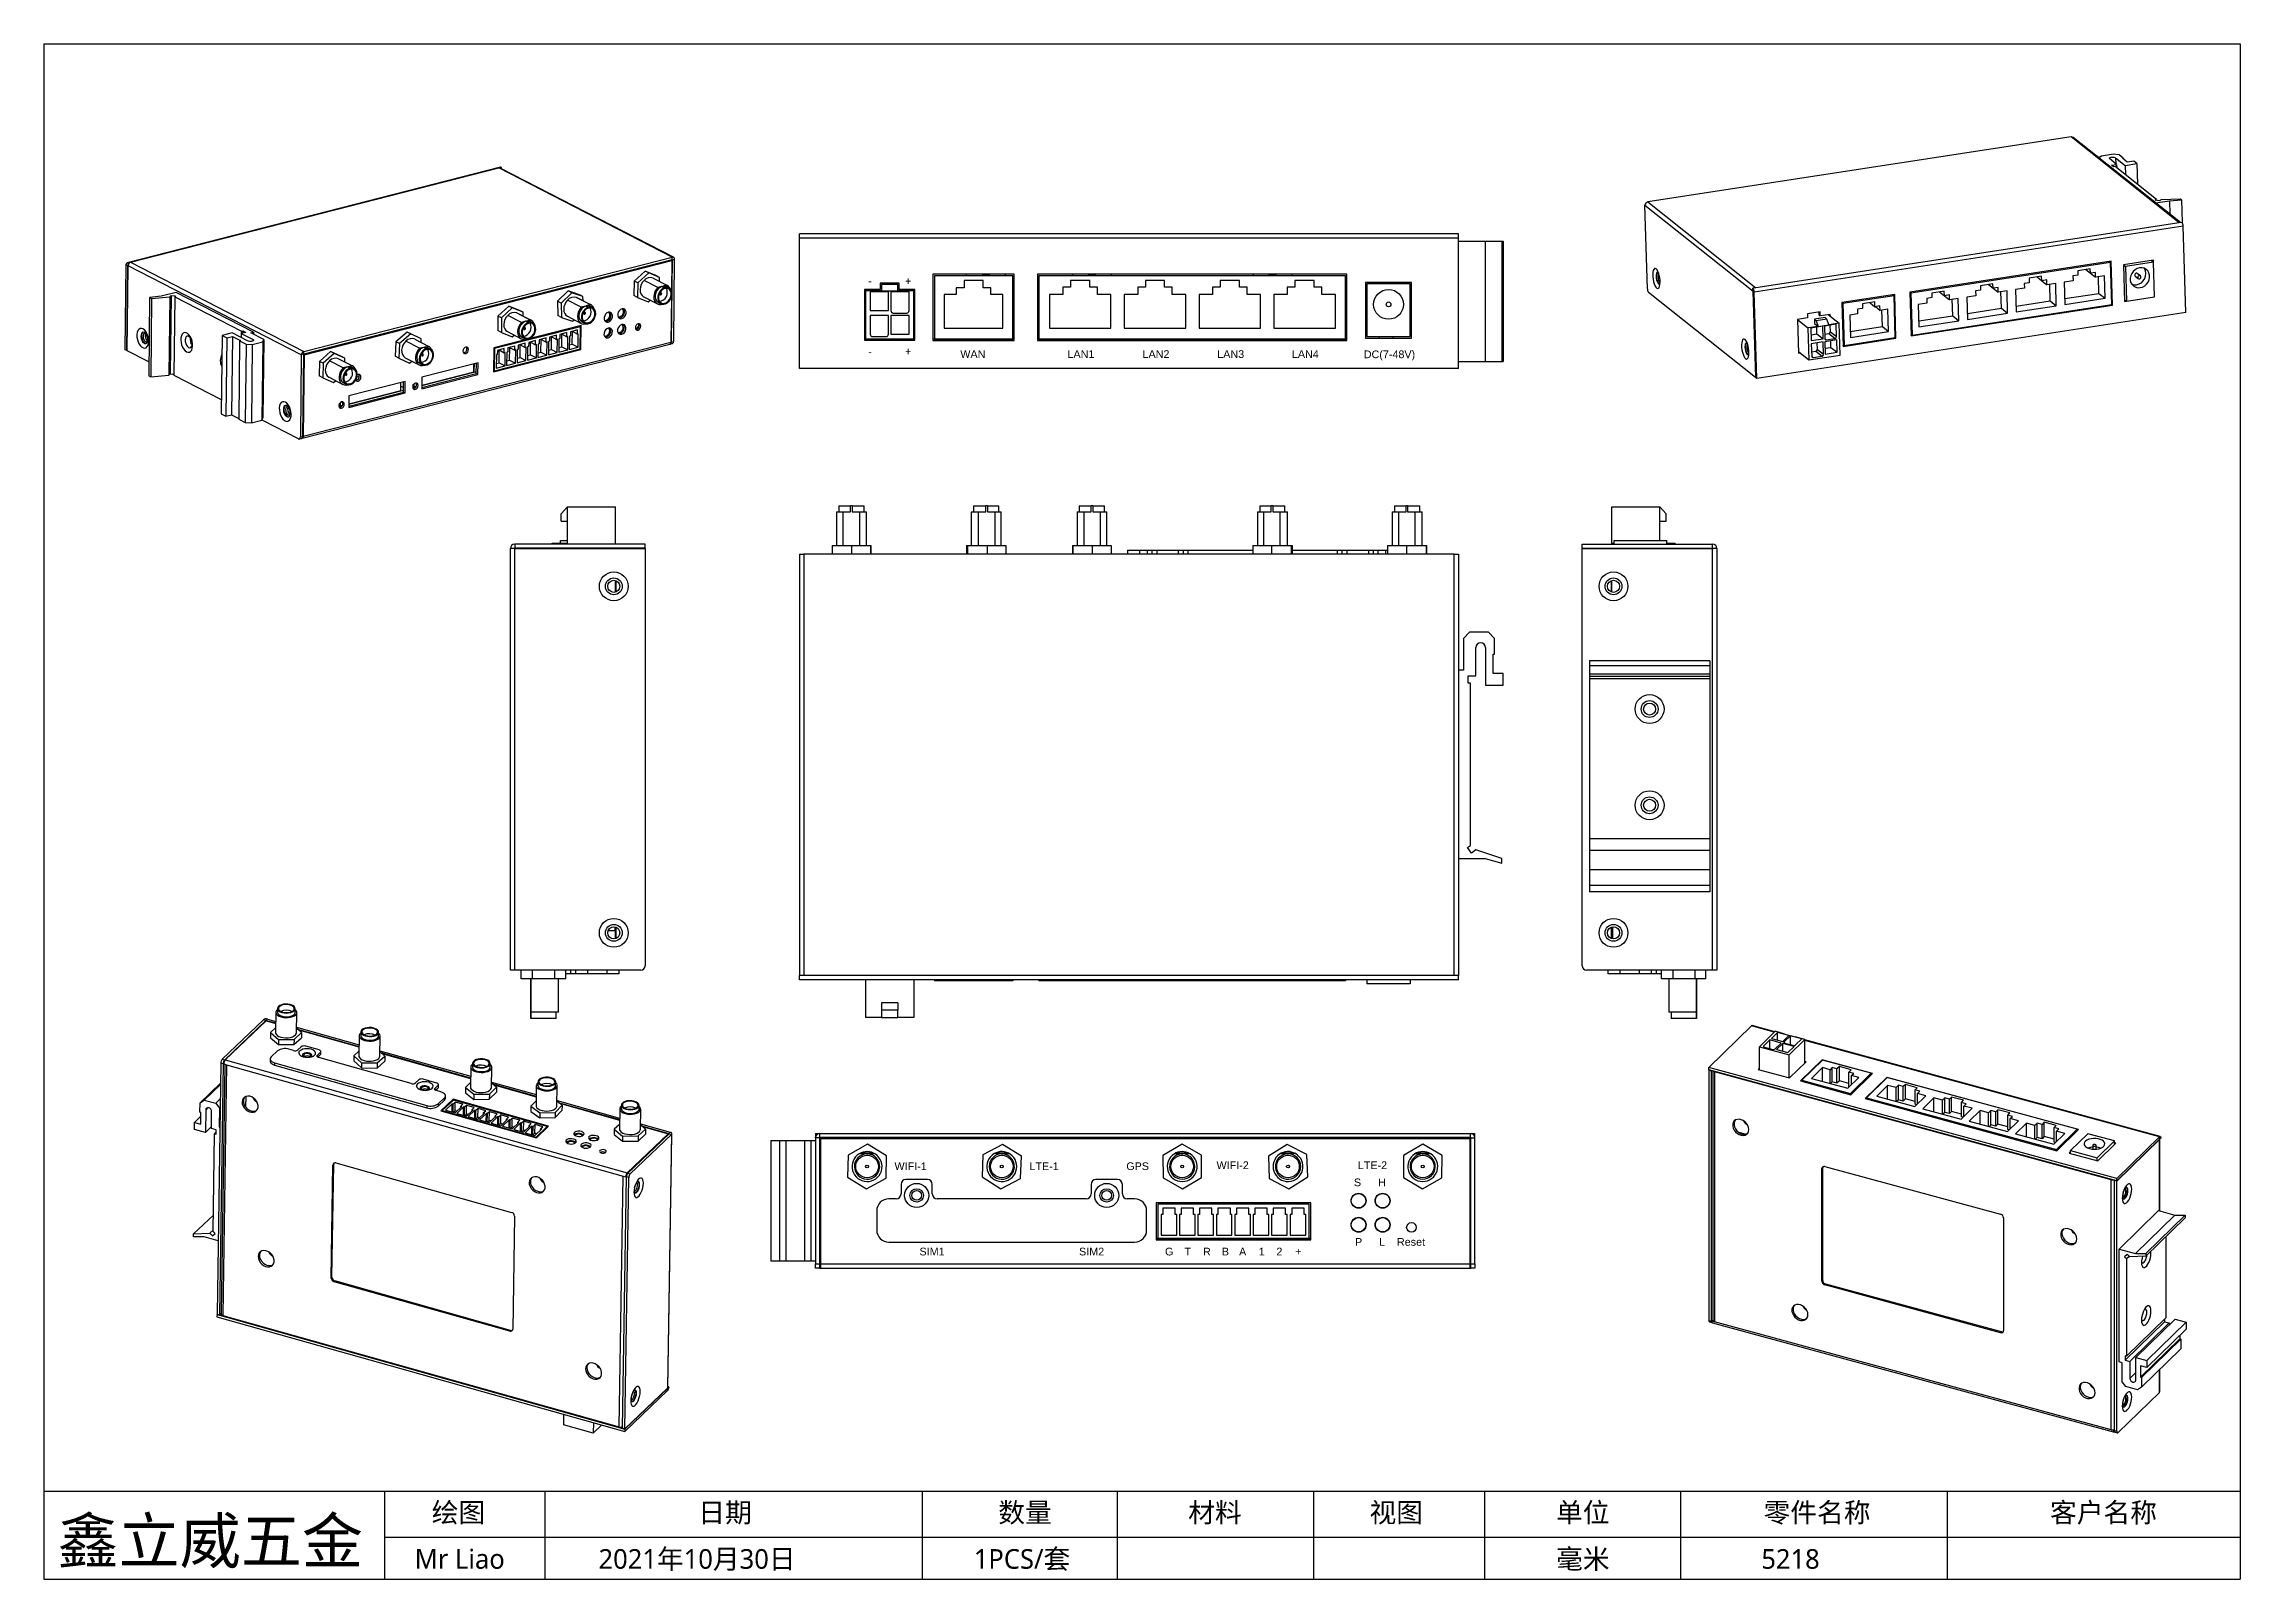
# Model space of a CAD drawing. Header units: millimetres. Extents: x 242 to 699, y 259 to 578.
import ezdxf

# ---------------------------------------------------------------- set-up
doc = ezdxf.new("R2010")
doc.units = ezdxf.units.MM
doc.header["$LTSCALE"] = 2
for name, color, linetype in [('1轮廓实线层', 7, 'Continuous'), ('2细线层', 4, 'Continuous'), ('6文字层', 3, 'Continuous')]:
    doc.layers.add(name, color=color, linetype=linetype)
doc.styles.add('SLDTEXTSTYLE0', font='')
doc.styles.add('SLDTEXTSTYLE1', font='')
doc.styles.add('SLDTEXTSTYLE2', font='simkai.ttf', dxfattribs={"bigfont": 'bigfont'})
doc.styles.get("Standard").update_dxf_attribs({"font": ''})
doc.styles.get('SLDTEXTSTYLE0').set_extended_font_data('Microsoft YaHei')
doc.styles.get('SLDTEXTSTYLE1').set_extended_font_data('Microsoft YaHei')
doc.styles.get('Standard').set_extended_font_data('Microsoft YaHei')

msp = doc.modelspace()

# ---------------------------------------------------------------- texts
at = {"layer": '1轮廓实线层', "char_height": 1.6, "attachment_point": 1}
for s, width, insert in [('{\\fArial|b0|i0|c0|p34;-}', 5.9333, (413.56, 529.11)), ('{\\fArial|b0|i0|c0|p34;+}', 5.9333, (421.21, 529.11)), ('{\\fArial|b0|i0|c0|p34;-}', 5.9333, (413.56, 514.47)), ('{\\fArial|b0|i0|c0|p34;+}', 5.9333, (421.21, 514.47)), ('{\\fArial|b0|i0|c0|p34;WAN}', 5.9333, (432.7, 513.92)), ('{\\fArial|b0|i0|c0|p34;LAN1}', 19.3552, (454.98, 513.92)), ('{\\fArial|b0|i0|c0|p34;LAN2}', 19.3552, (470.58, 513.92)), ('{\\fArial|b0|i0|c0|p34;LAN3}', 19.3552, (486.11, 513.92)), ('{\\fArial|b0|i0|c0|p34;LAN4}', 19.3552, (501.63, 513.92)), ('{\\fArial|b0|i0|c0|p34;DC(7-48V)}', 19.3552, (516.57, 513.87)), ('{\\fArial|b0|i0|c0|p34;WIFI-1}', 42.9684, (419.02, 345.16)), ('{\\fArial|b0|i0|c0|p34;LTE-1}', 42.9684, (447.07, 345.16)), ('{\\fArial|b0|i0|c0|p34;GPS}', 42.9684, (467.2, 345.16)), ('{\\fArial|b0|i0|c0|p34;WIFI-2}', 42.9684, (485.96, 345.36)), ('{\\fArial|b0|i0|c0|p34;LTE-2}', 42.9684, (515.33, 345.36)), ('{\\fArial|b0|i0|c0|p34;S}', 5.9333, (514.52, 341.8)), ('{\\fArial|b0|i0|c0|p34;H}', 5.9333, (519.52, 341.8)), ('{\\fArial|b0|i0|c0|p34;P}', 21.2907, (514.75, 329.43)), ('{\\fArial|b0|i0|c0|p34;L}', 21.2907, (519.75, 329.43)), ('{\\fArial|b0|i0|c0|p34;Reset}', 21.2907, (523.46, 329.43)), ('{\\fArial|b0|i0|c0|p34;SIM1}', 5.9333, (424.22, 327.42)), ('{\\fArial|b0|i0|c0|p34;SIM2}', 5.9333, (457.39, 327.42)), ('{\\fArial|b0|i0|c0|p34;G}', 5.9333, (475.24, 327.42)), ('{\\fArial|b0|i0|c0|p34;T}', 5.9333, (479.28, 327.42)), ('{\\fArial|b0|i0|c0|p34;R}', 5.9333, (483.15, 327.42)), ('{\\fArial|b0|i0|c0|p34;B}', 5.9333, (487.07, 327.42)), ('{\\fArial|b0|i0|c0|p34;A}', 5.9333, (490.65, 327.42)), ('{\\fArial|b0|i0|c0|p34;1}', 5.9333, (494.74, 327.42)), ('{\\fArial|b0|i0|c0|p34;2}', 5.9333, (498.4, 327.42)), ('{\\fArial|b0|i0|c0|p34;+}', 5.9333, (502.32, 327.42))]:
    msp.add_mtext_dynamic_manual_height_columns(s, width=width, gutter_width=17.5, heights=[0], dxfattribs=dict(at, insert=insert))
at = {"layer": '6文字层', "attachment_point": 1}
for s, insert, char_height, style in [('绘图', (322.83, 274.43), 4.075, 'SLDTEXTSTYLE0'), ('日期', (378.24, 274.43), 4.075, 'SLDTEXTSTYLE0'), ('数量', (440.59, 274.43), 4.075, 'SLDTEXTSTYLE0'), ('材料', (480.07, 274.43), 4.075, 'SLDTEXTSTYLE0'), ('视图', (517.76, 274.43), 4.075, 'SLDTEXTSTYLE0'), ('单位', (556.54, 274.43), 4.075, 'SLDTEXTSTYLE0'), ('零件名称', (599.67, 274.43), 4.075, 'SLDTEXTSTYLE0'), ('客户名称', (659.21, 274.43), 4.075, 'SLDTEXTSTYLE0'), ('鑫立威五金', (245.03, 271.18), 9.313, 'SLDTEXTSTYLE2'), ('Mr Liao', (319.28, 264.79), 4.075, 'SLDTEXTSTYLE1'), ('2021年10月30日', (357.5, 264.79), 4.0746, 'SLDTEXTSTYLE0'), ('1PCS/套', (435.5, 264.79), 4.075, 'SLDTEXTSTYLE0'), ('毫米', (556.54, 264.79), 4.075, 'SLDTEXTSTYLE0'), ('5218', (599.2, 264.79), 4.075, 'SLDTEXTSTYLE0')]:
    msp.add_mtext(s, dxfattribs=dict(at, insert=insert, char_height=char_height, style=style))

# ---------------------------------------------------------------- linework, layer by layer
at = {"layer": '1轮廓实线层'}
for p, q in [((663.6, 558.24), (575.58, 544.74)), ((686.07, 540.39), (663.6, 558.24)), ((686.3, 540.43), (664.01, 558.13)), ((669.88, 554.25), (669.38, 553.87)), ((672.42, 554.64), (669.88, 554.25)), ((673.06, 552.53), (671.55, 553.73)), ((672.02, 552.37), (673.06, 552.53)), ((672.4, 552.06), (672.02, 552.37)), ((673.6, 554.51), (672.42, 554.64)), ((672.85, 553.93), (674.85, 552.34)), ((672.85, 553.93), (672.88, 552.67)), ((673.06, 552.53), (673.08, 551.83)), ((674.44, 553.84), (673.6, 554.51)), ((674.25, 553.81), (674.44, 553.84)), ((675.27, 552.99), (674.25, 553.81)), ((674.44, 553.84), (674.45, 553.65)), ((674.85, 552.34), (677.26, 552.71)), ((676.64, 553.2), (675.27, 552.99)), ((677.26, 552.71), (676.64, 553.2)), ((677.26, 552.71), (677.38, 548.42)), ((337.14, 551.95), (259.54, 532.09)), ((260.21, 532.2), (336.79, 551.79)), ((336.79, 551.79), (337.3, 551.92)), ((372.81, 533.27), (336.79, 551.79)), ((373.09, 533.25), (337.07, 551.77)), ((337.3, 551.65), (337.3, 551.92)), ((672.73, 552.11), (672.4, 552.06)), ((681.37, 545.25), (672.73, 552.11)), ((674.85, 552.34), (674.91, 550.38)), ((575.02, 544.05), (597.48, 526.21)), ((575.52, 526.7), (575.02, 544.05)), ((575.58, 544.74), (598.05, 526.89)), ((681.07, 545.09), (681.37, 545.25)), ((681.9, 544.94), (681.07, 545.09)), ((681.11, 544.55), (684.02, 544.99)), ((681.37, 545.25), (681.38, 545.03)), ((682.32, 545.16), (681.9, 544.94)), ((686.3, 545.34), (682.32, 545.16)), ((684.02, 544.99), (686.56, 545.14)), ((684.02, 544.99), (684.1, 542.17)), ((686.56, 545.14), (686.3, 545.34)), ((686.56, 545.14), (686.69, 540.44)), ((686.9, 539.7), (597.72, 526.02)), ((686.07, 540.39), (598.05, 526.89)), ((686.66, 540.48), (686.07, 540.39)), ((687.42, 521.75), (686.9, 539.7)), ((400.17, 538.1), (399.27, 538.1)), ((399.27, 537.2), (399.27, 538.1)), ((536.27, 537.2), (399.27, 537.2)), ((399.27, 510.1), (399.27, 537.2)), ((535.37, 538.1), (400.17, 538.1)), ((536.27, 538.1), (535.37, 538.1)), ((536.27, 537.2), (536.27, 538.1)), ((536.27, 510.1), (536.27, 537.2)), ((536.27, 536.6), (541.77, 536.6)), ((541.77, 536.6), (541.77, 511.6)), ((541.77, 536.6), (545.27, 536.6)), ((545.27, 536.6), (545.27, 511.6)), ((545.27, 536.6), (545.57, 536.6)), ((545.57, 536.6), (545.57, 511.6)), ((259.13, 514.02), (259.33, 531.67)), ((259.66, 531.5), (259.33, 531.67)), ((259.45, 513.85), (259.66, 531.5)), ((259.5, 513.83), (259.7, 531.48)), ((259.66, 531.5), (259.7, 531.51)), ((259.7, 532.07), (260.21, 532.2)), ((259.7, 532.07), (259.7, 531.55)), ((259.7, 531.55), (259.7, 531.55)), ((295.72, 512.96), (259.7, 531.48)), ((260.21, 532.2), (296.23, 513.68)), ((296.23, 513.68), (372.81, 533.27)), ((296.23, 513.16), (372.8, 532.75)), ((296.28, 512.98), (372.75, 532.54)), ((367.2, 530.36), (364.91, 528.28)), ((367.94, 529.98), (365.65, 527.9)), ((367.94, 529.98), (367.2, 530.36)), ((369.44, 529.42), (367.2, 530.36)), ((370.18, 529.04), (367.94, 529.98)), ((372.49, 532.67), (372.75, 532.54)), ((372.66, 515.64), (372.86, 532.7)), ((372.75, 532.54), (372.67, 526.2)), ((372.78, 532.75), (372.86, 532.7)), ((372.8, 532.75), (372.81, 533.27)), ((372.86, 532.7), (373.31, 532.82)), ((373.12, 515.75), (373.31, 532.82)), ((443.92, 529.7), (427.02, 529.7)), ((427.02, 529.7), (427.02, 515.95)), ((433.99, 529.4), (434.01, 529.7)), ((442.01, 529.7), (442, 529.4)), ((443.92, 515.95), (443.92, 529.7)), ((513.07, 529.7), (448.72, 529.7)), ((448.72, 529.7), (448.72, 515.95)), ((456.06, 529.4), (456.06, 529.7)), ((464.06, 529.7), (464.06, 529.4)), ((493.63, 529.4), (493.62, 529.7)), ((501.63, 529.7), (501.64, 529.4)), ((513.07, 515.95), (513.07, 529.7)), ((671.94, 532.42), (630.05, 525.99)), ((671.81, 532.15), (630.3, 525.78)), ((667.59, 530.84), (664.99, 530.44)), ((664.99, 530.44), (665.02, 529.51)), ((666.64, 530.69), (667.62, 529.91)), ((667.62, 529.91), (667.59, 530.84)), ((668.66, 530.07), (667.62, 529.91)), ((667.64, 529.91), (668.69, 529.08)), ((668.69, 529.08), (668.66, 530.07)), ((671.54, 532.36), (671.81, 532.15)), ((671.75, 532.19), (671.74, 532.39)), ((672.06, 523.44), (671.81, 532.15)), ((672.21, 523.31), (671.94, 532.42)), ((680.73, 532.63), (674.48, 531.68)), ((674.48, 531.68), (674.7, 524.03)), ((674.48, 531.67), (674.89, 531.34)), ((680.75, 532.24), (674.89, 531.34)), ((674.89, 531.34), (675.1, 524.09)), ((677.99, 529.35), (677.35, 529.86)), ((680.33, 532.57), (680.75, 532.24)), ((680.54, 532.41), (680.53, 532.6)), ((680.74, 532.25), (680.73, 532.63)), ((680.96, 524.99), (680.75, 532.24)), ((266.59, 525.15), (264.19, 524.85)), ((264.61, 524.64), (268.4, 525.05)), ((269.7, 525.94), (266.59, 525.15)), ((268.4, 525.05), (268.21, 508.77)), ((268.4, 525.05), (268.64, 525.32)), ((268.64, 525.32), (268.45, 509.04)), ((268.64, 525.32), (269.57, 525.2)), ((269.4, 525.01), (269.21, 508.73)), ((269.57, 525.2), (269.4, 525.01)), ((269.4, 525.01), (283.26, 517.88)), ((285.79, 517.68), (269.7, 525.94)), ((351.22, 526.27), (348.99, 524.09)), ((351.96, 525.88), (349.73, 523.71)), ((351.96, 525.88), (351.22, 526.27)), ((353.52, 525.46), (351.22, 526.27)), ((354.26, 525.08), (351.96, 525.88)), ((354.26, 525.08), (353.52, 525.46)), ((354.28, 524.2), (354.26, 525.08)), ((364.91, 528.28), (364.86, 525.27)), ((365.6, 524.89), (364.86, 525.27)), ((365.65, 527.9), (364.91, 528.28)), ((365.65, 527.9), (365.6, 524.89)), ((366.89, 525.03), (369.75, 523.56)), ((369.83, 526.97), (366.97, 528.44)), ((368.87, 528.91), (371.72, 527.44)), ((370.18, 529.04), (369.44, 529.42)), ((370.68, 527.18), (369.83, 526.97)), ((370.17, 528.24), (370.18, 529.04)), ((371.22, 526.9), (370.68, 527.18)), ((371.72, 527.44), (370.87, 527.23)), ((370.87, 527.23), (371.4, 526.95)), ((371.22, 526.9), (371.4, 526.95)), ((372.12, 526.85), (371.59, 527.13)), ((416.02, 526.55), (412.77, 526.55)), ((412.77, 526.55), (412.77, 516)), ((413.02, 526.25), (413.02, 516.25)), ((416.32, 526.25), (413.02, 526.25)), ((417.77, 526.05), (413.97, 526.05)), ((413.97, 526.05), (413.97, 522.15)), ((420.02, 527.85), (416.02, 527.85)), ((416.02, 527.85), (416.02, 526.55)), ((419.72, 527.55), (416.32, 527.55)), ((416.32, 527.55), (416.32, 526.25)), ((416.32, 526.25), (419.72, 526.25)), ((417.77, 522.15), (417.77, 526.05)), ((418.27, 526.05), (418.27, 522.15)), ((422.07, 526.05), (418.27, 526.05)), ((419.72, 526.25), (419.72, 527.55)), ((423.02, 526.25), (419.72, 526.25)), ((420.02, 526.55), (420.02, 527.85)), ((423.27, 526.55), (420.02, 526.55)), ((422.07, 522.15), (422.07, 526.05)), ((423.02, 516.25), (423.02, 526.25)), ((423.02, 525.59), (423.27, 525.64)), ((423.02, 525.54), (423.27, 525.59)), ((423.27, 516), (423.27, 526.55)), ((443.62, 529.4), (427.32, 529.4)), ((427.32, 529.4), (427.32, 516.25)), ((431.87, 525.5), (429.37, 525.5)), ((429.37, 525.5), (429.37, 518.5)), ((433.47, 526.9), (431.87, 526.9)), ((431.87, 526.9), (431.87, 525.5)), ((437.47, 528.4), (433.47, 528.4)), ((433.47, 528.4), (433.47, 526.9)), ((437.47, 526.9), (437.47, 528.4)), ((439.07, 526.9), (437.47, 526.9)), ((439.07, 525.5), (439.07, 526.9)), ((441.57, 525.5), (439.07, 525.5)), ((441.57, 518.5), (441.57, 525.5)), ((443.62, 516.25), (443.62, 529.4)), ((512.77, 529.4), (449.02, 529.4)), ((449.02, 529.4), (449.02, 516.25)), ((454.02, 525.5), (451.22, 525.5)), ((451.22, 525.5), (451.22, 518.5)), ((455.62, 527), (454.02, 527)), ((454.02, 527), (454.02, 525.5)), ((459.62, 528.4), (455.62, 528.4)), ((455.62, 528.4), (455.62, 527)), ((459.62, 527), (459.62, 528.4)), ((461.22, 527), (459.62, 527)), ((461.22, 525.5), (461.22, 527)), ((464.02, 525.5), (461.22, 525.5)), ((464.02, 518.5), (464.02, 525.5)), ((466.77, 525.5), (466.77, 518.5)), ((469.57, 525.5), (466.77, 525.5)), ((471.17, 527), (469.57, 527)), ((469.57, 527), (469.57, 525.5)), ((475.17, 528.4), (471.17, 528.4)), ((471.17, 528.4), (471.17, 527)), ((475.17, 527), (475.17, 528.4)), ((476.77, 527), (475.17, 527)), ((476.77, 525.5), (476.77, 527)), ((479.57, 525.5), (476.77, 525.5)), ((479.57, 518.5), (479.57, 525.5)), ((482.32, 525.5), (482.32, 518.5)), ((485.12, 525.5), (482.32, 525.5)), ((485.12, 527), (485.12, 525.5)), ((486.72, 527), (485.12, 527)), ((486.72, 528.4), (486.72, 527)), ((490.72, 528.4), (486.72, 528.4)), ((490.72, 527), (490.72, 528.4)), ((492.32, 527), (490.72, 527)), ((492.32, 525.5), (492.32, 527)), ((495.12, 525.5), (492.32, 525.5)), ((495.12, 518.5), (495.12, 525.5)), ((497.87, 525.5), (497.87, 518.5)), ((500.67, 525.5), (497.87, 525.5)), ((500.67, 527), (500.67, 525.5)), ((502.27, 527), (500.67, 527)), ((502.27, 528.4), (502.27, 527)), ((506.27, 528.4), (502.27, 528.4)), ((506.27, 527), (506.27, 528.4)), ((507.87, 527), (506.27, 527)), ((507.87, 525.5), (507.87, 527)), ((510.67, 525.5), (507.87, 525.5)), ((510.67, 518.5), (510.67, 525.5)), ((512.77, 516.25), (512.77, 529.4)), ((526.52, 528), (516.92, 528)), ((516.92, 528), (516.92, 516.45)), ((517.22, 527.7), (517.22, 516.75)), ((526.22, 527.7), (517.22, 527.7)), ((523.63, 527.7), (523.09, 528)), ((526.22, 516.75), (526.22, 527.7)), ((526.52, 527.09), (526.22, 526.91)), ((526.52, 516.45), (526.52, 528)), ((598, 508.26), (575.77, 525.92)), ((578.07, 528.11), (578.17, 528.07)), ((598.05, 526.89), (597.47, 526.8)), ((597.48, 526.27), (597.47, 526.8)), ((597.48, 526.21), (598, 508.26)), ((597.51, 526.21), (597.48, 526.21)), ((597.72, 526.02), (597.51, 526.19)), ((598.03, 508.24), (597.51, 526.19)), ((598.24, 508.08), (597.72, 526.02)), ((626.93, 525.51), (615.92, 523.83)), ((626.79, 525.24), (616.18, 523.62)), ((626.53, 525.45), (626.79, 525.24)), ((626.73, 525.29), (626.73, 525.48)), ((627.04, 516.54), (626.79, 525.24)), ((627.19, 516.41), (626.93, 525.51)), ((630.05, 525.99), (630.32, 516.89)), ((630.05, 525.98), (630.3, 525.78)), ((630.3, 525.78), (630.56, 517.08)), ((637.22, 526.18), (634.62, 525.78)), ((634.62, 525.78), (634.65, 524.85)), ((636.27, 526.03), (637.25, 525.25)), ((637.25, 525.25), (637.22, 526.18)), ((638.29, 525.41), (637.25, 525.25)), ((637.27, 525.25), (638.32, 524.42)), ((638.32, 524.42), (638.29, 525.41)), ((643.76, 525.25), (641.93, 524.97)), ((644.77, 526.41), (643.73, 526.25)), ((643.73, 526.25), (643.76, 525.25)), ((647.35, 527.73), (644.74, 527.33)), ((644.74, 527.33), (644.77, 526.41)), ((646.39, 527.59), (647.37, 526.8)), ((647.37, 526.8), (647.35, 527.73)), ((648.42, 526.96), (647.37, 526.8)), ((647.39, 526.81), (648.44, 525.97)), ((648.44, 525.97), (648.42, 526.96)), ((650.27, 526.25), (648.44, 525.97)), ((649.12, 522.63), (649.02, 526.06)), ((650.4, 521.62), (650.27, 526.25)), ((653.88, 526.8), (652.06, 526.53)), ((652.06, 526.53), (652.19, 521.89)), ((654.89, 527.96), (653.85, 527.8)), ((653.85, 527.8), (653.88, 526.8)), ((657.47, 529.28), (654.87, 528.88)), ((654.87, 528.88), (654.89, 527.96)), ((656.51, 529.14), (657.5, 528.36)), ((657.5, 528.36), (657.47, 529.28)), ((658.54, 528.52), (657.5, 528.36)), ((657.51, 528.36), (658.57, 527.52)), ((658.57, 527.52), (658.54, 528.52)), ((660.39, 527.8), (658.57, 527.52)), ((659.24, 524.19), (659.14, 527.61)), ((660.52, 523.17), (660.39, 527.8)), ((664, 528.36), (662.18, 528.08)), ((662.18, 528.08), (662.31, 523.44)), ((662.28, 524.65), (669.37, 525.74)), ((665.02, 529.51), (663.97, 529.35)), ((663.97, 529.35), (664, 528.36)), ((670.51, 529.36), (668.69, 529.08)), ((669.37, 525.74), (669.27, 529.16)), ((669.37, 525.74), (670.65, 524.72)), ((670.65, 524.72), (670.51, 529.36)), ((674.7, 524.03), (680.95, 524.99)), ((675.1, 524.09), (680.96, 524.99)), ((676.91, 529.32), (677.55, 528.81)), ((680.95, 524.99), (680.95, 524.99)), ((680.95, 524.99), (680.95, 524.99)), ((264.19, 524.85), (264.01, 508.57)), ((264.19, 524.85), (264.61, 524.64)), ((264.61, 524.64), (264.42, 508.36)), ((336.57, 521), (336.56, 518)), ((338.84, 523.1), (336.57, 521)), ((337.31, 520.62), (336.57, 521)), ((337.31, 520.62), (337.3, 517.61)), ((339.58, 522.72), (337.31, 520.62)), ((341.49, 519.7), (338.63, 521.17)), ((339.58, 522.72), (338.84, 523.1)), ((341.1, 522.2), (338.84, 523.1)), ((341.84, 521.82), (339.58, 522.72)), ((340.53, 521.67), (343.39, 520.2)), ((340.57, 521.65), (340.53, 521.67)), ((343.42, 520.18), (340.57, 521.65)), ((341.84, 521.82), (341.1, 522.2)), ((341.84, 521), (341.84, 521.82)), ((349.73, 523.71), (348.99, 524.09)), ((348.99, 524.09), (349.06, 521.11)), ((349.8, 520.73), (349.06, 521.11)), ((349.73, 523.71), (349.8, 520.73)), ((349.8, 520.73), (352.1, 519.93)), ((353.9, 522.84), (351.04, 524.31)), ((351.04, 520.97), (353.89, 519.5)), ((352.94, 524.88), (355.8, 523.41)), ((353.03, 524.84), (352.94, 524.88)), ((355.88, 523.37), (353.03, 524.84)), ((354.76, 523.1), (353.9, 522.84)), ((355.29, 522.82), (354.76, 523.1)), ((355.8, 523.41), (354.94, 523.15)), ((354.94, 523.15), (355.47, 522.88)), ((355.29, 522.82), (355.47, 522.88)), ((356.26, 522.8), (355.73, 523.07)), ((359.7, 521.7), (359.76, 521.67)), ((359.76, 521.67), (360.03, 521.53)), ((362.69, 521.84), (362.9, 521.73)), ((365.6, 524.89), (367.84, 523.95)), ((367.84, 523.95), (368.26, 524.33)), ((369.91, 523.86), (370.44, 523.59)), ((372.66, 524.94), (372.55, 515.61)), ((413.97, 522.15), (417.77, 522.15)), ((417.77, 521.15), (413.97, 521.15)), ((413.97, 521.15), (413.97, 517.25)), ((417.77, 517.25), (417.77, 521.15)), ((422.07, 521.15), (418.27, 521.15)), ((418.27, 521.15), (418.27, 517.25)), ((418.77, 521.65), (421.57, 521.65)), ((422.07, 517.25), (422.07, 521.15)), ((423.27, 522.55), (423.02, 522.6)), ((423.02, 520.59), (423.27, 520.64)), ((423.02, 520.54), (423.27, 520.59)), ((443.62, 523.65), (443.92, 523.65)), ((443.62, 523.35), (443.92, 523.35)), ((448.72, 523.65), (449.02, 523.65)), ((448.72, 523.35), (449.02, 523.35)), ((687.42, 521.75), (598.24, 508.08)), ((608.82, 520.64), (606.71, 520.32)), ((611.4, 521.9), (608.8, 521.5)), ((608.8, 521.5), (608.82, 520.64)), ((612.45, 520.7), (610.23, 520.36)), ((611.22, 521.2), (611.2, 521.87)), ((611.22, 521.2), (611.43, 521.04)), ((611.43, 521.04), (611.4, 521.9)), ((613.54, 521.37), (611.43, 521.04)), ((612.45, 520.7), (612.83, 520.39)), ((613.18, 521.31), (615.39, 519.55)), ((613.35, 521.17), (613.34, 521.34)), ((613.34, 521.33), (613.34, 521.18)), ((613.55, 521.01), (613.54, 521.37)), ((615.92, 523.83), (616.19, 514.72)), ((615.93, 523.82), (616.18, 523.62)), ((616.18, 523.62), (616.43, 514.91)), ((619.21, 521.49), (617.59, 521.24)), ((617.59, 521.24), (617.72, 516.6)), ((620.23, 522.58), (619.19, 522.42)), ((619.19, 522.42), (619.21, 521.49)), ((622.8, 523.97), (620.2, 523.57)), ((620.2, 523.57), (620.23, 522.58)), ((621.78, 523.81), (622.83, 522.97)), ((622.83, 522.97), (622.8, 523.97)), ((623.87, 523.13), (622.83, 522.97)), ((622.92, 522.99), (623.9, 522.21)), ((623.9, 522.21), (623.87, 523.13)), ((625.53, 522.46), (623.9, 522.21)), ((624.38, 518.84), (624.28, 522.27)), ((625.66, 517.82), (625.53, 522.46)), ((630.32, 516.89), (672.21, 523.31)), ((630.56, 517.08), (672.06, 523.44)), ((633.63, 523.7), (631.81, 523.42)), ((631.81, 523.42), (631.95, 518.78)), ((631.91, 520), (639, 521.08)), ((634.65, 524.85), (633.61, 524.69)), ((633.61, 524.69), (633.63, 523.7)), ((640.14, 524.7), (638.32, 524.42)), ((639, 521.08), (638.9, 524.51)), ((639, 521.08), (640.28, 520.06)), ((640.28, 520.06), (640.14, 524.7)), ((641.93, 524.97), (642.07, 520.34)), ((642.03, 521.55), (649.12, 522.63)), ((642.07, 520.34), (650.4, 521.62)), ((649.12, 522.63), (650.4, 521.62)), ((652.16, 523.1), (659.24, 524.19)), ((652.19, 521.89), (660.52, 523.17)), ((659.24, 524.19), (660.52, 523.17)), ((662.31, 523.44), (670.65, 524.72)), ((672.05, 523.44), (672.21, 523.31)), ((674.69, 524.42), (675.1, 524.09)), ((674.7, 524.22), (674.9, 524.25)), ((279.24, 516.98), (279.06, 500.7)), ((281.34, 517.52), (279.24, 516.98)), ((279.24, 516.98), (280.23, 516.48)), ((280.23, 516.48), (280.04, 500.19)), ((280.23, 516.48), (281.42, 516.78)), ((281.42, 516.78), (281.23, 500.5)), ((284.55, 515.87), (281.34, 517.52)), ((281.42, 516.78), (283.06, 515.93)), ((282.89, 515.89), (282.71, 499.61)), ((283.06, 515.93), (282.89, 515.89)), ((282.89, 515.89), (284.25, 515.19)), ((283.25, 517.41), (283.24, 516.54)), ((283.26, 517.88), (283.25, 517.41)), ((284.16, 517.64), (283.25, 517.41)), ((283.25, 517.41), (285.68, 516.16)), ((283.26, 517.88), (283.54, 517.96)), ((283.54, 517.96), (284.16, 517.64)), ((283.54, 517.96), (283.54, 517.48)), ((285.22, 517.53), (285.79, 517.68)), ((287.93, 516.14), (285.22, 517.53)), ((285.68, 516.16), (285.68, 515.86)), ((285.79, 517.68), (285.78, 517.24)), ((287.73, 515.67), (287.93, 516.14)), ((287.93, 516.14), (287.75, 499.85)), ((317.72, 517.69), (315.39, 515.7)), ((318.46, 517.31), (316.13, 515.32)), ((318.46, 517.31), (317.72, 517.69)), ((319.92, 516.66), (317.72, 517.69)), ((320.66, 516.28), (318.46, 517.31)), ((319.3, 516.23), (319.35, 516.2)), ((319.35, 516.2), (322.21, 514.73)), ((320.66, 516.28), (319.92, 516.66)), ((320.63, 515.55), (320.66, 516.28)), ((353.9, 519.05), (335.72, 514.4)), ((353.73, 518.81), (335.88, 514.25)), ((337.3, 517.61), (336.56, 518)), ((337.3, 517.61), (339.56, 516.71)), ((338.57, 517.78), (341.43, 516.31)), ((339.56, 516.71), (339.95, 517.08)), ((342.34, 519.93), (341.49, 519.7)), ((341.59, 516.61), (342.12, 516.34)), ((342.88, 519.65), (342.34, 519.93)), ((343.39, 520.2), (342.53, 519.98)), ((342.53, 519.98), (343.06, 519.7)), ((342.88, 519.65), (343.06, 519.7)), ((344.43, 515.91), (342.98, 515.54)), ((343.8, 519.61), (343.27, 519.88)), ((344.42, 515.07), (344.43, 515.91)), ((345.15, 516.1), (345.14, 515.25)), ((346.6, 516.47), (345.15, 516.1)), ((345.5, 516.19), (346.59, 515.62)), ((345.52, 513.51), (345.55, 516.16)), ((346.59, 515.62), (346.6, 516.47)), ((347.32, 516.65), (347.31, 515.8)), ((348.77, 517.02), (347.32, 516.65)), ((347.66, 516.74), (348.76, 516.18)), ((347.69, 514.06), (347.72, 516.71)), ((348.76, 516.18), (348.77, 517.02)), ((348.96, 516.23), (348.76, 516.18)), ((348.92, 513.43), (348.96, 516.23)), ((349.28, 516.31), (349.25, 513.51)), ((349.48, 516.36), (349.28, 516.31)), ((349.49, 517.21), (349.48, 516.36)), ((350.94, 517.58), (349.49, 517.21)), ((349.83, 517.3), (350.93, 516.73)), ((349.86, 514.62), (349.89, 517.27)), ((350.93, 516.73), (350.94, 517.58)), ((351.12, 516.78), (350.93, 516.73)), ((351.09, 513.98), (351.12, 516.78)), ((351.45, 516.87), (351.42, 514.06)), ((351.64, 516.91), (351.45, 516.87)), ((351.65, 517.76), (351.64, 516.91)), ((353.11, 518.13), (351.65, 517.76)), ((352, 517.85), (353.1, 517.29)), ((352.03, 515.17), (352.06, 517.82)), ((352.1, 519.93), (352.43, 520.25)), ((353.1, 517.29), (353.11, 518.13)), ((353.29, 517.34), (353.1, 517.29)), ((353.26, 514.54), (353.29, 517.34)), ((353.47, 518.94), (353.73, 518.81)), ((353.56, 518.89), (353.57, 518.97)), ((353.67, 514.22), (353.73, 518.81)), ((353.84, 514.07), (353.9, 519.05)), ((354.05, 519.8), (354.58, 519.53)), ((359.67, 518.45), (359.72, 518.41)), ((359.72, 518.41), (359.99, 518.28)), ((423.27, 516.2), (412.77, 516.2)), ((412.77, 516), (423.27, 516)), ((413.02, 516.25), (423.02, 516.25)), ((414.47, 516.75), (417.27, 516.75)), ((418.27, 517.25), (422.07, 517.25)), ((423.27, 517.55), (423.02, 517.6)), ((443.92, 516.2), (427.02, 516.2)), ((427.02, 515.95), (443.92, 515.95)), ((427.32, 516.25), (443.62, 516.25)), ((429.37, 518.5), (441.57, 518.5)), ((433.37, 516.2), (433.37, 516.25)), ((443.92, 516.3), (443.62, 516.3)), ((449.02, 516.3), (448.72, 516.3)), ((513.07, 516.2), (448.72, 516.2)), ((448.72, 515.95), (513.07, 515.95)), ((449.02, 516.25), (512.77, 516.25)), ((451.22, 518.5), (464.02, 518.5)), ((465.47, 516.25), (465.47, 516.2)), ((466.77, 518.5), (479.57, 518.5)), ((482.32, 518.5), (495.12, 518.5)), ((497.87, 518.5), (510.67, 518.5)), ((512.77, 520.2), (513.07, 520.2)), ((512.77, 519.9), (513.07, 519.9)), ((512.77, 519.25), (513.07, 519.25)), ((513.07, 516.4), (512.77, 516.4)), ((516.92, 520.2), (517.22, 520.2)), ((516.92, 519.9), (517.22, 519.9)), ((516.92, 519.25), (517.22, 519.25)), ((516.92, 516.45), (526.52, 516.45)), ((517.22, 516.75), (526.22, 516.75)), ((519.77, 516.75), (519.77, 516.45)), ((519.82, 516.45), (519.82, 516.75)), ((522.62, 516.75), (522.62, 516.45)), ((606.71, 520.32), (606.91, 513.33)), ((606.71, 520.28), (608.88, 518.55)), ((611.03, 518.88), (608.88, 518.55)), ((608.88, 518.55), (609.07, 511.93)), ((611.97, 518.9), (609.5, 518.52)), ((609.5, 518.52), (609.58, 515.93)), ((609.54, 517.14), (610.77, 517.33)), ((609.58, 515.93), (612.05, 516.31)), ((610.23, 520.36), (610.26, 519.5)), ((610.23, 520.36), (610.62, 520.05)), ((610.26, 519.5), (611.03, 518.88)), ((612.83, 520.39), (610.62, 520.05)), ((610.62, 520.05), (611.03, 518.88)), ((610.77, 517.33), (610.73, 518.7)), ((610.77, 517.33), (612.05, 516.31)), ((611.03, 518.88), (613.24, 519.22)), ((612.05, 516.31), (611.97, 518.9)), ((614.77, 519.33), (612.3, 518.95)), ((612.3, 518.95), (612.37, 516.36)), ((612.35, 517.24), (613.25, 517.38)), ((612.38, 516.35), (612.71, 516.08)), ((614.87, 516.08), (612.39, 515.7)), ((612.71, 516.08), (614.53, 516.36)), ((613.24, 519.22), (612.83, 520.39)), ((615.39, 519.55), (613.24, 519.22)), ((613.25, 517.38), (614.53, 516.36)), ((613.57, 517.76), (613.53, 519.13)), ((613.57, 517.76), (614.85, 516.74)), ((613.66, 514.52), (613.62, 515.89)), ((614.85, 516.74), (614.77, 519.33)), ((614.94, 513.5), (614.87, 516.08)), ((615.58, 512.93), (615.39, 519.55)), ((616.19, 514.72), (627.19, 516.41)), ((616.43, 514.91), (627.04, 516.54)), ((617.69, 517.81), (624.38, 518.84)), ((617.72, 516.6), (625.66, 517.82)), ((624.38, 518.84), (625.66, 517.82)), ((627.03, 516.53), (627.19, 516.41)), ((630.3, 517.28), (630.56, 517.08)), ((630.31, 517.08), (630.51, 517.11)), ((631.95, 518.78), (640.28, 520.06)), ((259.45, 513.85), (259.13, 514.02)), ((259.45, 513.85), (259.5, 513.86)), ((264.04, 511.49), (259.5, 513.83)), ((284.25, 515.19), (284.06, 498.91)), ((284.25, 515.19), (285.52, 515.11)), ((285.52, 515.11), (285.34, 498.82)), ((285.52, 515.11), (287.73, 515.67)), ((287.73, 515.67), (287.54, 499.39)), ((295.72, 512.96), (295.52, 495.9)), ((296.17, 513.08), (295.72, 512.96)), ((295.87, 495.62), (372.34, 515.19)), ((296.17, 513.08), (295.98, 496.01)), ((296.09, 496.04), (372.55, 515.61)), ((296.28, 512.98), (296.09, 496.04)), ((296.17, 513.03), (296.28, 512.98)), ((296.23, 513.16), (296.23, 513.68)), ((299.51, 511.59), (299.42, 508.57)), ((301.82, 513.63), (299.51, 511.59)), ((300.25, 511.21), (299.51, 511.59)), ((302.56, 513.25), (300.25, 511.21)), ((304.43, 510.25), (301.57, 511.72)), ((302.56, 513.25), (301.82, 513.63)), ((304.04, 512.64), (301.82, 513.63)), ((304.78, 512.26), (302.56, 513.25)), ((303.47, 512.16), (306.33, 510.69)), ((304.78, 512.26), (304.04, 512.64)), ((304.76, 511.5), (304.78, 512.26)), ((315.39, 515.7), (315.26, 512.67)), ((316, 512.28), (315.26, 512.67)), ((316.13, 515.32), (315.39, 515.7)), ((316.13, 515.32), (316, 512.28)), ((316, 512.28), (318.2, 511.25)), ((317.34, 512.35), (320.19, 510.88)), ((320.32, 514.33), (317.46, 515.8)), ((318.2, 511.25), (318.67, 511.66)), ((321.17, 514.51), (320.32, 514.33)), ((332.46, 511.32), (320.76, 508.33)), ((321.71, 514.24), (321.17, 514.51)), ((322.21, 514.73), (321.36, 514.55)), ((321.36, 514.55), (321.89, 514.28)), ((321.71, 514.24), (321.89, 514.28)), ((322.56, 514.17), (322.03, 514.45)), ((332.43, 508.91), (332.46, 511.32)), ((335.72, 514.4), (335.66, 509.41)), ((335.66, 509.41), (353.84, 514.07)), ((335.72, 514.33), (335.88, 514.25)), ((335.88, 514.25), (335.83, 509.65)), ((335.83, 509.65), (353.67, 514.22)), ((336.27, 512.98), (336.23, 510.18)), ((336.24, 511.13), (336.84, 511.28)), ((336.46, 513.03), (336.27, 512.98)), ((336.47, 513.88), (336.46, 513.03)), ((337.92, 514.25), (336.47, 513.88)), ((336.82, 513.97), (337.91, 513.4)), ((336.84, 511.28), (336.87, 513.94)), ((336.84, 511.28), (338.08, 510.65)), ((337.91, 513.4), (337.92, 514.25)), ((338.11, 513.45), (337.91, 513.4)), ((338.08, 510.65), (338.11, 513.45)), ((338.43, 513.53), (338.4, 510.73)), ((338.41, 511.69), (339.01, 511.84)), ((338.63, 513.58), (338.43, 513.53)), ((338.64, 514.43), (338.63, 513.58)), ((340.09, 514.8), (338.64, 514.43)), ((338.99, 514.52), (340.08, 513.96)), ((339.01, 511.84), (339.04, 514.49)), ((339.01, 511.84), (340.25, 511.21)), ((340.08, 513.96), (340.09, 514.8)), ((340.28, 514.01), (340.08, 513.96)), ((340.25, 511.21), (340.28, 514.01)), ((340.6, 514.09), (340.57, 511.29)), ((340.57, 511.29), (342.42, 511.76)), ((340.58, 512.24), (341.18, 512.39)), ((340.8, 514.14), (340.6, 514.09)), ((340.81, 514.99), (340.8, 514.14)), ((342.26, 515.36), (340.81, 514.99)), ((341.16, 515.08), (342.25, 514.51)), ((341.18, 512.39), (341.21, 515.05)), ((341.18, 512.39), (342.42, 511.76)), ((342.25, 514.51), (342.26, 515.36)), ((342.45, 514.56), (342.25, 514.51)), ((342.42, 511.76), (342.45, 514.56)), ((342.77, 514.64), (342.74, 511.84)), ((342.74, 511.84), (344.58, 512.32)), ((342.75, 512.8), (343.35, 512.95)), ((342.97, 514.69), (342.77, 514.64)), ((342.98, 515.54), (342.97, 514.69)), ((343.33, 515.63), (344.42, 515.07)), ((343.35, 512.95), (343.38, 515.6)), ((343.35, 512.95), (344.58, 512.32)), ((344.62, 515.12), (344.42, 515.07)), ((344.58, 512.32), (344.62, 515.12)), ((344.94, 515.2), (344.91, 512.4)), ((344.91, 512.4), (346.75, 512.87)), ((344.92, 513.35), (345.52, 513.51)), ((345.14, 515.25), (344.94, 515.2)), ((345.52, 513.51), (346.75, 512.87)), ((346.79, 515.67), (346.59, 515.62)), ((346.75, 512.87), (346.79, 515.67)), ((347.11, 515.75), (347.08, 512.95)), ((347.08, 512.95), (348.92, 513.43)), ((347.09, 513.91), (347.69, 514.06)), ((347.31, 515.8), (347.11, 515.75)), ((347.69, 514.06), (348.92, 513.43)), ((349.25, 513.51), (351.09, 513.98)), ((349.26, 514.46), (349.86, 514.62)), ((349.86, 514.62), (351.09, 513.98)), ((351.42, 514.06), (353.26, 514.54)), ((351.43, 515.02), (352.03, 515.17)), ((352.03, 515.17), (353.26, 514.54)), ((353.59, 514.2), (353.84, 514.07)), ((372.45, 515.22), (372.9, 515.33)), ((372.66, 515.64), (373.12, 515.75)), ((536.27, 511.6), (541.77, 511.6)), ((541.77, 511.6), (545.27, 511.6)), ((545.27, 511.6), (545.57, 511.6)), ((596.54, 513.43), (596.64, 513.4)), ((606.9, 513.65), (609.07, 511.93)), ((606.91, 513.53), (607.04, 513.55)), ((606.91, 513.33), (607.24, 513.38)), ((609.07, 511.93), (615.58, 512.93)), ((612.07, 515.65), (609.59, 515.27)), ((609.59, 515.27), (609.67, 512.69)), ((609.64, 513.57), (610.54, 513.71)), ((609.67, 512.67), (610, 512.41)), ((610, 512.41), (611.83, 512.69)), ((610.54, 513.71), (611.83, 512.69)), ((610.86, 514.09), (610.82, 515.46)), ((610.86, 514.09), (612.14, 513.07)), ((612.14, 513.07), (612.07, 515.65)), ((612.39, 515.7), (612.47, 513.12)), ((612.43, 514.33), (613.66, 514.52)), ((612.47, 513.12), (614.94, 513.5)), ((613.66, 514.52), (614.94, 513.5)), ((616.18, 515.11), (616.43, 514.91)), ((616.18, 514.91), (616.38, 514.95)), ((264.01, 508.57), (264.42, 508.36)), ((264.42, 508.36), (268.21, 508.77)), ((268.21, 508.77), (268.45, 509.04)), ((268.45, 509.04), (269.21, 508.94)), ((269.21, 508.83), (268.93, 508.98)), ((269.21, 508.73), (279.09, 503.65)), ((300.16, 508.19), (299.42, 508.57)), ((300.25, 511.21), (300.16, 508.19)), ((300.16, 508.19), (302.38, 507.2)), ((301.48, 508.29), (304.33, 506.82)), ((302.38, 507.2), (302.83, 507.59)), ((305.29, 510.45), (304.43, 510.25)), ((304.49, 507.12), (305.02, 506.85)), ((305.82, 510.17), (305.29, 510.45)), ((306.33, 510.69), (305.47, 510.49)), ((305.47, 510.49), (306.01, 510.21)), ((317.31, 507.45), (305.62, 504.45)), ((305.82, 510.17), (306.01, 510.21)), ((306.71, 510.11), (306.17, 510.39)), ((307.77, 508.42), (307.27, 508.29)), ((307.53, 508.86), (307.35, 508.78)), ((316.4, 505.56), (316.42, 507.22)), ((316.95, 505.21), (316.98, 507.36)), ((317.28, 505.04), (317.31, 507.45)), ((318.93, 506.58), (319.04, 506.79)), ((319.1, 506.31), (319.11, 506.88)), ((319.14, 506.91), (319.13, 506.31)), ((320.35, 511.18), (320.88, 510.9)), ((320.74, 506.6), (332.11, 509.5)), ((320.74, 506.18), (332.1, 509.08)), ((320.74, 505.92), (332.43, 508.91)), ((320.76, 508.33), (320.74, 505.92)), ((320.75, 506.67), (331.55, 509.43)), ((331.55, 509.43), (331.57, 511.1)), ((331.55, 509.49), (331.68, 509.52)), ((331.68, 509.52), (331.69, 511.13)), ((332.1, 509.08), (332.13, 511.24)), ((332.1, 509.08), (332.43, 508.91)), ((335.66, 509.74), (335.83, 509.65)), ((335.66, 509.67), (335.76, 509.69)), ((336.23, 510.18), (338.08, 510.65)), ((338.4, 510.73), (340.25, 511.21)), ((536.27, 510.1), (399.27, 510.1)), ((598, 508.26), (598.03, 508.26)), ((598.03, 508.24), (598.24, 508.08)), ((303.53, 502.32), (303.75, 502.38)), ((303.55, 502.2), (304.18, 502.36)), ((303.58, 502.66), (303.69, 502.87)), ((303.75, 502.38), (303.76, 502.95)), ((303.75, 502.4), (303.78, 502.38)), ((303.79, 502.98), (303.78, 502.38)), ((303.78, 502.38), (304.26, 502.51)), ((305.59, 502.3), (316.95, 505.21)), ((305.59, 502.04), (317.28, 505.04)), ((305.62, 504.45), (305.59, 502.04)), ((305.6, 502.72), (316.96, 505.63)), ((305.6, 502.79), (316.4, 505.56)), ((316.41, 506.47), (316.97, 506.18)), ((316.95, 505.21), (317.28, 505.04)), ((318.88, 506.25), (319.1, 506.31)), ((318.9, 506.12), (319.53, 506.28)), ((319.1, 506.33), (319.13, 506.31)), ((319.13, 506.31), (319.61, 506.44)), ((279.06, 500.7), (280.04, 500.19)), ((280.04, 500.19), (281.23, 500.5)), ((281.23, 500.5), (282.71, 499.74)), ((282.71, 499.61), (284.06, 498.91)), ((284.06, 498.91), (285.34, 498.82)), ((285.34, 498.82), (287.54, 499.39)), ((287.54, 499.39), (287.75, 499.85)), ((295.15, 495.5), (287.55, 499.4)), ((295.31, 495.48), (295.76, 495.59)), ((295.52, 495.9), (295.98, 496.01)), ((295.98, 496.1), (296.09, 496.04)), ((349.72, 479.9), (351.02, 481.4)), ((349.72, 478.4), (349.72, 479.9)), ((351.02, 481.4), (361.02, 481.4)), ((351.02, 473.6), (351.02, 481.4)), ((361.02, 473.6), (361.02, 481.4)), ((406.96, 480.32), (406.96, 473.37)), ((406.96, 480.32), (408.38, 480.32)), ((407.44, 481.62), (407.44, 480.32)), ((407.44, 481.62), (409.89, 481.62)), ((408.38, 473.37), (408.38, 480.32)), ((408.38, 480.32), (409.89, 480.32)), ((409.89, 480.32), (409.89, 481.62)), ((410.22, 481.62), (409.89, 481.62)), ((410.22, 481.62), (410.22, 480.32)), ((410.22, 481.62), (412.69, 481.62)), ((410.22, 480.32), (411.73, 480.32)), ((411.73, 480.32), (411.73, 473.37)), ((411.73, 480.32), (413.18, 480.32)), ((412.69, 480.32), (412.69, 481.62)), ((413.18, 473.37), (413.18, 480.32)), ((434.96, 480.32), (434.96, 473.37)), ((434.96, 480.32), (436.5, 480.32)), ((435.44, 481.62), (435.44, 480.32)), ((435.44, 481.62), (438.01, 481.62)), ((436.5, 473.37), (436.5, 480.32)), ((436.5, 480.32), (438.01, 480.32)), ((438.01, 480.32), (438.01, 481.62)), ((438.34, 481.62), (438.01, 481.62)), ((438.34, 481.62), (438.34, 480.32)), ((438.34, 481.62), (440.69, 481.62)), ((438.34, 480.32), (439.85, 480.32)), ((439.85, 480.32), (439.85, 473.37)), ((439.85, 480.32), (441.18, 480.32)), ((440.69, 480.32), (440.69, 481.62)), ((441.18, 473.37), (441.18, 480.32)), ((456.96, 480.32), (456.96, 473.37)), ((456.96, 480.32), (458.42, 480.32)), ((457.44, 481.62), (457.44, 480.32)), ((457.44, 481.62), (459.93, 481.62)), ((458.42, 473.37), (458.42, 480.32)), ((458.42, 480.32), (459.93, 480.32)), ((459.93, 480.32), (459.93, 481.62)), ((460.25, 481.62), (459.93, 481.62)), ((460.25, 481.62), (460.25, 480.32)), ((460.25, 481.62), (462.69, 481.62)), ((460.25, 480.32), (461.77, 480.32)), ((461.77, 480.32), (461.77, 473.37)), ((461.77, 480.32), (463.18, 480.32)), ((462.69, 480.32), (462.69, 481.62)), ((463.18, 473.37), (463.18, 480.32)), ((494.46, 480.32), (494.46, 473.37)), ((494.46, 480.32), (495.8, 480.32)), ((494.94, 481.62), (494.94, 480.32)), ((494.94, 481.62), (497.31, 481.62)), ((495.8, 473.37), (495.8, 480.32)), ((495.8, 480.32), (497.31, 480.32)), ((497.31, 480.32), (497.31, 481.62)), ((497.63, 481.62), (497.31, 481.62)), ((497.63, 481.62), (497.63, 480.32)), ((497.63, 481.62), (500.19, 481.62)), ((497.63, 480.32), (499.15, 480.32)), ((499.15, 480.32), (499.15, 473.37)), ((499.15, 480.32), (500.68, 480.32)), ((500.19, 480.32), (500.19, 481.62)), ((500.68, 473.37), (500.68, 480.32)), ((522.46, 480.32), (522.46, 473.37)), ((522.46, 480.32), (523.84, 480.32)), ((522.94, 481.62), (522.94, 480.32)), ((522.94, 481.62), (525.35, 481.62)), ((523.84, 473.37), (523.84, 480.32)), ((523.84, 480.32), (525.35, 480.32)), ((525.35, 480.32), (525.35, 481.62)), ((525.68, 481.62), (525.35, 481.62)), ((525.68, 481.62), (525.68, 480.32)), ((525.68, 481.62), (528.19, 481.62)), ((525.68, 480.32), (527.19, 480.32)), ((527.19, 480.32), (527.19, 473.37)), ((527.19, 480.32), (528.68, 480.32)), ((528.19, 480.32), (528.19, 481.62)), ((528.68, 473.37), (528.68, 480.32)), ((568.13, 473.8), (568.13, 481.4)), ((568.13, 481.4), (578.13, 481.4)), ((578.13, 474.4), (578.13, 481.4)), ((578.13, 481.4), (579.43, 479.9)), ((579.43, 478.4), (579.43, 479.9)), ((349.72, 478.4), (351.02, 478.4)), ((578.13, 478.4), (579.43, 478.4)), ((339.97, 472.7), (339.17, 472.7)), ((339.17, 385.12), (339.17, 472.7)), ((339.97, 472.7), (340.07, 472.7)), ((340.07, 473.6), (340.07, 472.8)), ((367.17, 473.6), (340.07, 473.6)), ((367.17, 472.8), (340.07, 472.8)), ((340.07, 385.12), (340.07, 472.7)), ((340.07, 472.7), (367.17, 472.7)), ((347.87, 473.6), (347.87, 473.8)), ((347.87, 473.8), (351.02, 473.8)), ((347.87, 472.7), (347.87, 472.8)), ((349.57, 474.4), (351.02, 474.4)), ((349.57, 473.8), (349.57, 474.4)), ((351.02, 472.7), (351.02, 472.8)), ((361.02, 472.7), (361.02, 472.8)), ((367.17, 472.8), (367.17, 473.6)), ((367.17, 472.7), (367.17, 386.02)), ((399.27, 471.57), (399.27, 383.99)), ((399.27, 471.57), (400.17, 471.57)), ((400.17, 471.57), (400.17, 383.99)), ((535.37, 471.57), (400.17, 471.57)), ((406.06, 473.37), (406.06, 471.57)), ((406.06, 473.37), (410.05, 473.37)), ((410.05, 473.37), (410.05, 471.57)), ((410.05, 473.37), (414.06, 473.37)), ((414.06, 473.37), (414.06, 471.57)), ((414.06, 473.37), (414.08, 473.37)), ((414.08, 473.37), (414.08, 471.57)), ((433.98, 473.37), (433.98, 471.57)), ((433.98, 473.37), (434.17, 473.37)), ((434.17, 473.37), (434.17, 471.57)), ((434.17, 473.37), (438.26, 473.37)), ((438.26, 473.37), (438.26, 471.57)), ((438.26, 473.37), (442.16, 473.37)), ((442.16, 473.37), (442.16, 471.57)), ((456.05, 473.37), (456.05, 471.57)), ((456.05, 473.37), (456.09, 473.37)), ((456.09, 473.37), (456.09, 471.57)), ((456.09, 473.37), (460.11, 473.37)), ((460.11, 473.37), (460.11, 471.57)), ((460.11, 473.37), (464.09, 473.37)), ((464.09, 473.37), (464.09, 471.57)), ((467.47, 472.37), (467.47, 471.57)), ((467.47, 472.37), (469.97, 472.37)), ((469.97, 472.37), (469.97, 471.57)), ((469.97, 472.37), (471.52, 472.37)), ((471.52, 472.37), (471.52, 471.57)), ((471.52, 472.37), (472.52, 472.37)), ((472.52, 472.37), (472.52, 471.57)), ((472.52, 472.37), (473.52, 472.37)), ((473.52, 472.37), (473.52, 471.57)), ((473.52, 472.37), (478.02, 472.37)), ((478.02, 472.37), (478.02, 471.57)), ((478.02, 472.37), (479.02, 472.37)), ((479.02, 472.37), (479.02, 471.57)), ((479.02, 472.37), (480.02, 472.37)), ((480.02, 472.37), (480.02, 471.57)), ((480.02, 472.37), (493.49, 472.37)), ((493.49, 473.37), (493.49, 471.57)), ((493.49, 473.37), (497.4, 473.37)), ((497.4, 473.37), (497.4, 471.57)), ((497.4, 473.37), (501.48, 473.37)), ((501.48, 473.37), (501.48, 471.57)), ((501.48, 473.37), (501.65, 473.37)), ((501.65, 473.37), (501.65, 471.57)), ((501.65, 472.37), (511.02, 472.37)), ((511.02, 472.37), (511.02, 471.57)), ((511.02, 472.37), (512.02, 472.37)), ((512.02, 472.37), (512.02, 471.57)), ((512.02, 472.37), (513.02, 472.37)), ((513.02, 472.37), (513.02, 471.57)), ((513.02, 472.37), (517.52, 472.37)), ((517.52, 472.37), (517.52, 471.57)), ((517.52, 472.37), (518.52, 472.37)), ((518.52, 472.37), (518.52, 471.57)), ((518.52, 472.37), (519.52, 472.37)), ((519.52, 472.37), (519.52, 471.57)), ((519.52, 472.37), (521.07, 472.37)), ((521.07, 472.37), (521.07, 471.57)), ((521.07, 472.37), (521.52, 472.37)), ((521.52, 473.37), (521.52, 471.57)), ((521.52, 473.37), (525.48, 473.37)), ((525.48, 473.37), (525.48, 471.57)), ((525.48, 473.37), (529.52, 473.37)), ((529.52, 473.37), (529.52, 471.57)), ((529.52, 473.37), (529.62, 473.37)), ((529.62, 473.37), (529.62, 471.57)), ((535.37, 471.57), (536.27, 471.57)), ((535.37, 383.99), (535.37, 471.57)), ((536.27, 471.57), (536.27, 383.99)), ((561.98, 472.8), (561.98, 473.6)), ((561.98, 473.6), (589.08, 473.6)), ((561.98, 472.8), (589.08, 472.8)), ((561.98, 472.7), (589.08, 472.7)), ((561.98, 386.02), (561.98, 472.7)), ((568.13, 473.6), (568.13, 473.8)), ((568.13, 473.8), (568.63, 473.8)), ((568.13, 472.7), (568.13, 472.8)), ((568.63, 473.6), (568.63, 474.4)), ((568.63, 474.4), (579.58, 474.4)), ((568.63, 472.7), (568.63, 472.8)), ((579.58, 473.6), (579.58, 474.4)), ((579.58, 473.8), (581.28, 473.8)), ((579.58, 472.7), (579.58, 472.8)), ((581.28, 473.6), (581.28, 473.8)), ((581.28, 472.7), (581.28, 472.8)), ((589.08, 472.8), (589.08, 473.6)), ((589.08, 385.12), (589.08, 472.7)), ((589.08, 472.7), (589.18, 472.7)), ((589.98, 472.7), (589.18, 472.7)), ((589.98, 472.7), (589.98, 385.12)), ((361.02, 463.66), (361.02, 466.06)), ((361.07, 466.04), (361.07, 463.68)), ((568.08, 463.68), (568.08, 466.04)), ((568.13, 463.66), (568.13, 466.06)), ((538.57, 455.33), (537.27, 454.03)), ((537.27, 454.03), (537.27, 447.43)), ((542.47, 455.33), (538.57, 455.33)), ((539.87, 446.23), (539.87, 452.13)), ((541.87, 452.13), (541.87, 444.33)), ((543.77, 454.03), (542.47, 455.33)), ((543.77, 450.73), (543.77, 454.03)), ((537.27, 447.43), (536.27, 447.43)), ((543.47, 450.73), (543.77, 450.73)), ((543.47, 446.73), (543.47, 450.73)), ((588.48, 449.36), (563.48, 449.36)), ((563.48, 449.36), (563.48, 448.36)), ((588.48, 448.36), (563.48, 448.36)), ((563.48, 448.36), (563.48, 446.6)), ((588.48, 449.36), (588.48, 448.36)), ((588.48, 448.36), (588.48, 446.6)), ((538.27, 446.23), (539.87, 446.23)), ((538.27, 444.73), (538.27, 446.23)), ((538.77, 444.73), (538.27, 444.73)), ((538.77, 411.03), (538.77, 444.73)), ((541.87, 444.33), (545.57, 444.33)), ((545.57, 446.73), (543.47, 446.73)), ((545.57, 444.33), (545.57, 446.73)), ((588.48, 446.6), (563.48, 446.6)), ((563.48, 446.6), (563.48, 446.13)), ((588.48, 446.13), (563.48, 446.13)), ((563.48, 446.13), (563.48, 445.66)), ((588.48, 445.66), (563.48, 445.66)), ((563.48, 445.66), (563.48, 412.36)), ((588.48, 446.6), (588.48, 446.13)), ((588.48, 446.13), (588.48, 445.66)), ((588.48, 445.66), (588.48, 412.36)), ((538.12, 410.56), (538.77, 411.03)), ((563.48, 412.36), (563.48, 409.96)), ((588.48, 412.36), (563.48, 412.36)), ((588.48, 412.36), (588.48, 409.96)), ((536.27, 408.33), (541.77, 408.33)), ((538.94, 409.42), (538.12, 410.56)), ((539.85, 410.08), (538.94, 409.42)), ((545.27, 408.32), (539.85, 410.08)), ((541.77, 408.33), (545.27, 407.32)), ((545.27, 407.32), (545.27, 408.32)), ((588.48, 409.96), (563.48, 409.96)), ((563.48, 409.96), (563.48, 405.96)), ((588.48, 409.96), (588.48, 405.96)), ((588.48, 405.96), (563.48, 405.96)), ((563.48, 405.96), (563.48, 402.66)), ((588.48, 402.66), (563.48, 402.66)), ((563.48, 402.66), (563.48, 401.36)), ((588.48, 405.96), (588.48, 402.66)), ((588.48, 402.66), (588.48, 401.36)), ((588.48, 401.36), (563.48, 401.36)), ((360.97, 393.3), (359.5, 393.3)), ((360.87, 394.09), (360.87, 393.3)), ((360.97, 393.3), (360.97, 391.65)), ((361.07, 394.04), (361.07, 391.68)), ((568.08, 391.68), (568.08, 394.04)), ((568.28, 393.3), (568.18, 393.3)), ((568.18, 393.3), (568.18, 391.65)), ((568.28, 394.09), (568.28, 391.63)), ((340.07, 385.12), (339.17, 385.12)), ((366.27, 385.12), (340.07, 385.12)), ((341.45, 383.32), (341.45, 385.12)), ((343.78, 383.32), (343.78, 385.12)), ((348.4, 383.32), (348.4, 385.12)), ((350.69, 383.32), (350.69, 385.12)), ((351.77, 384.32), (350.69, 384.32)), ((351.77, 384.32), (351.77, 385.12)), ((352.77, 384.32), (351.77, 384.32)), ((352.77, 384.32), (352.77, 385.12)), ((355.27, 384.32), (352.77, 384.32)), ((355.27, 384.32), (355.27, 385.12)), ((359.27, 384.32), (355.27, 384.32)), ((359.27, 384.32), (359.27, 385.12)), ((361.77, 384.32), (359.27, 384.32)), ((361.77, 384.32), (361.77, 385.12)), ((400.17, 383.99), (399.27, 383.99)), ((399.27, 383.09), (399.27, 383.99)), ((535.37, 383.99), (400.17, 383.99)), ((536.27, 383.99), (535.37, 383.99)), ((536.27, 383.09), (536.27, 383.99)), ((589.08, 385.12), (562.88, 385.12)), ((567.38, 384.32), (567.38, 385.12)), ((569.88, 384.32), (567.38, 384.32)), ((569.88, 384.32), (569.88, 385.12)), ((573.88, 384.32), (569.88, 384.32)), ((573.88, 384.32), (573.88, 385.12)), ((576.38, 384.32), (573.88, 384.32)), ((576.38, 384.32), (576.38, 385.12)), ((577.38, 384.32), (576.38, 384.32)), ((577.38, 384.32), (577.38, 385.12)), ((578.46, 384.32), (577.38, 384.32)), ((578.46, 383.32), (578.46, 385.12)), ((578.46, 383.32), (578.46, 384.32)), ((578.46, 383.32), (578.46, 384.32)), ((580.85, 383.32), (580.85, 385.12)), ((585.47, 383.32), (585.47, 385.12)), ((587.7, 383.32), (587.7, 385.12)), ((587.7, 383.32), (587.7, 385.12)), ((587.7, 383.32), (587.7, 385.12)), ((589.98, 385.12), (589.08, 385.12)), ((343.78, 383.32), (341.45, 383.32)), ((343.39, 383.32), (343.39, 376.37)), ((343.44, 376.37), (343.44, 383.32)), ((343.46, 383.32), (343.46, 376.37)), ((348.4, 383.32), (343.78, 383.32)), ((350.69, 383.32), (348.4, 383.32)), ((349.18, 376.37), (349.18, 383.32)), ((536.27, 383.09), (399.27, 383.09)), ((413.02, 383.09), (413.02, 375.29)), ((423.02, 383.09), (423.02, 375.29)), ((427.32, 383.09), (427.32, 382.89)), ((443.62, 382.89), (427.32, 382.89)), ((443.62, 383.09), (443.62, 382.89)), ((449.02, 383.09), (449.02, 382.89)), ((512.77, 382.89), (449.02, 382.89)), ((512.77, 383.09), (512.77, 382.89)), ((517.22, 383.09), (517.22, 382.29)), ((526.22, 382.29), (517.22, 382.29)), ((526.22, 383.09), (526.22, 382.29)), ((580.85, 383.32), (578.46, 383.32)), ((578.46, 383.32), (578.46, 383.32)), ((578.46, 383.32), (578.46, 383.32)), ((579.97, 383.32), (579.97, 376.37)), ((585.47, 383.32), (580.85, 383.32)), ((587.7, 383.32), (585.47, 383.32)), ((585.73, 376.37), (585.73, 383.32)), ((585.76, 376.37), (585.76, 383.32)), ((585.76, 383.32), (585.76, 376.37)), ((587.7, 383.32), (587.7, 383.32)), ((587.7, 383.32), (587.7, 383.32)), ((287.86, 374.79), (279.29, 366.61)), ((288.36, 374.66), (279.79, 366.48)), ((288.41, 374.56), (279.91, 366.44)), ((288.36, 374.66), (287.86, 374.79)), ((288.36, 374.66), (288.35, 374.5)), ((288.41, 374.56), (290.39, 374)), ((288.45, 374.67), (288.71, 374.92)), ((288.45, 374.67), (290.39, 374.13)), ((288.45, 374.55), (288.45, 374.67)), ((288.71, 374.92), (290.39, 374.45)), ((290.42, 376.36), (290.36, 372.18)), ((290.77, 377.14), (290.76, 376.36)), ((293.4, 377.95), (293.6, 377.89)), ((294.44, 376.3), (294.45, 377.08)), ((294.51, 376.84), (294.44, 376.86)), ((294.71, 372.11), (294.78, 376.3)), ((343.45, 376.37), (343.39, 376.37)), ((343.45, 376.37), (343.44, 376.37)), ((343.45, 375.07), (343.45, 376.37)), ((343.45, 376.37), (343.45, 375.07)), ((343.46, 376.37), (343.45, 376.37)), ((343.45, 376.37), (343.45, 375.07)), ((348.7, 375.07), (343.45, 375.07)), ((343.45, 375.07), (343.45, 375.07)), ((343.45, 375.07), (343.45, 375.07)), ((349.18, 376.37), (343.46, 376.37)), ((348.7, 375.07), (348.7, 376.37)), ((416.32, 375.29), (413.02, 375.29)), ((416.32, 378.29), (416.32, 376.79)), ((419.72, 378.29), (416.32, 378.29)), ((419.72, 376.79), (416.32, 376.79)), ((416.32, 376.79), (416.32, 375.29)), ((416.32, 375.29), (419.72, 375.29)), ((419.72, 378.29), (419.72, 376.79)), ((419.72, 375.29), (419.72, 376.79)), ((423.02, 375.29), (419.72, 375.29)), ((585.73, 376.37), (579.97, 376.37)), ((580.45, 376.37), (580.45, 375.07)), ((585.7, 375.07), (580.45, 375.07)), ((585.7, 375.07), (585.7, 376.37)), ((585.7, 375.07), (585.7, 376.37)), ((585.7, 376.37), (585.7, 375.07)), ((585.7, 375.07), (585.7, 375.07)), ((585.76, 376.37), (585.76, 376.37)), ((289.3, 372.15), (289.29, 371.07)), ((289.29, 371.07), (290.95, 369.64)), ((290.37, 373.13), (289.3, 372.15)), ((289.3, 372.15), (290.97, 370.72)), ((290.97, 370.72), (290.95, 369.64)), ((290.97, 370.72), (294.2, 370.71)), ((294.18, 369.63), (295.75, 371.05)), ((294.2, 370.71), (294.18, 369.63)), ((294.2, 370.71), (295.77, 372.14)), ((294.73, 373.23), (307.72, 369.58)), ((295.77, 372.14), (294.73, 373.03)), ((294.95, 372.85), (307.72, 369.26)), ((295.15, 372.67), (307.71, 369.14)), ((295.77, 372.14), (295.75, 371.05)), ((307.75, 371.49), (307.69, 367.31)), ((308.1, 372.27), (308.09, 371.49)), ((310.76, 373.07), (310.95, 373.01)), ((311.76, 371.43), (311.78, 372.22)), ((311.86, 371.95), (311.77, 371.98)), ((312.04, 367.25), (312.1, 371.43)), ((588.27, 364.87), (597.13, 373.51)), ((601.89, 372.22), (597.13, 373.51)), ((601.98, 372.31), (597.29, 373.58)), ((602.06, 372.39), (598.79, 369.2)), ((600.98, 370.6), (599.71, 369.36)), ((603.33, 369.96), (600.98, 370.6)), ((600.98, 368.81), (600.98, 370.6)), ((602.58, 372.16), (601.31, 370.92)), ((601.31, 370.92), (603.66, 370.28)), ((604.1, 371.83), (602.06, 372.39)), ((602.06, 368.72), (603.33, 369.96)), ((603.64, 369.88), (602.37, 368.64)), ((604.94, 371.53), (602.58, 372.16)), ((602.58, 370.57), (602.58, 372.16)), ((606, 369.24), (603.64, 369.88)), ((603.64, 368.29), (603.64, 369.88)), ((603.66, 370.28), (604.94, 371.53)), ((605.25, 371.44), (603.97, 370.2)), ((603.97, 370.03), (603.97, 370.2)), ((604.1, 371.83), (606.21, 371.26)), ((604.12, 369.95), (605.85, 369.48)), ((604.98, 367.52), (608.25, 370.71)), ((607.6, 370.8), (605.25, 371.44)), ((605.25, 369.65), (605.25, 371.44)), ((608.25, 370.71), (606.21, 371.26)), ((606.32, 369.56), (607.6, 370.8)), ((608.25, 365.83), (608.25, 370.71)), ((682.11, 350.53), (608.25, 370.6)), ((681.94, 350.46), (608.25, 370.49)), ((278.99, 365.79), (278.2, 313.62)), ((279.49, 365.65), (278.69, 313.48)), ((279.49, 365.65), (278.99, 365.79)), ((279.83, 365.56), (279.04, 313.64)), ((279.29, 366.61), (279.79, 366.48)), ((280.17, 365.46), (279.38, 313.35)), ((279.61, 365.62), (280.17, 365.46)), ((279.91, 366.44), (363.46, 342.97)), ((280.17, 365.46), (362.6, 342.31)), ((289.25, 366.67), (289.24, 366.18)), ((290.76, 368.32), (289.45, 367.07)), ((290.18, 365.86), (290.17, 365.38)), ((290.17, 365.38), (321.8, 356.49)), ((290.18, 365.86), (321.8, 356.98)), ((290.95, 369.64), (294.18, 369.63)), ((294.08, 368.4), (293.12, 368.67)), ((295.68, 369.16), (295.03, 368.54)), ((299.41, 368.52), (296.63, 369.3)), ((299.05, 367.41), (299.7, 368.03)), ((299.05, 367.41), (299.05, 367.08)), ((299.13, 367.01), (299.7, 367.55)), ((318.53, 361.53), (299.34, 366.92)), ((299.7, 368.03), (299.7, 367.55)), ((299.78, 367.71), (299.79, 368.2)), ((306.63, 367.31), (306.61, 366.23)), ((306.61, 366.23), (308.23, 364.78)), ((307.7, 368.25), (306.63, 367.31)), ((306.63, 367.31), (308.25, 365.87)), ((308.25, 365.87), (308.23, 364.78)), ((308.25, 365.87), (311.48, 365.83)), ((311.46, 364.75), (313.08, 366.16)), ((311.48, 365.83), (311.46, 364.75)), ((311.48, 365.83), (313.1, 367.24)), ((313.1, 367.24), (312.05, 368.18)), ((312.06, 368.36), (330.93, 363.06)), ((312.27, 367.98), (330.92, 362.74)), ((312.47, 367.8), (330.92, 362.62)), ((313.1, 367.24), (313.08, 366.16)), ((331.31, 365.75), (331.3, 364.97)), ((333.89, 366.58), (334.09, 366.52)), ((334.97, 364.92), (334.98, 365.7)), ((335.02, 365.48), (334.98, 365.49)), ((598.79, 369.2), (604.98, 367.52)), ((598.79, 364.42), (598.79, 369.2)), ((599.71, 369.19), (599.71, 369.36)), ((599.85, 369.12), (601.59, 368.64)), ((602.37, 368.64), (604.72, 368)), ((604.72, 368), (606, 369.24)), ((604.98, 362.74), (604.98, 367.52)), ((605.06, 362.72), (608.5, 366.08)), ((611.85, 366.45), (607.36, 362.07)), ((611.94, 366.43), (607.65, 362.23)), ((608.5, 366.08), (608.25, 366.15)), ((622.32, 363.61), (611.85, 366.45)), ((611.85, 366.34), (611.85, 366.45)), ((622.03, 363.68), (611.94, 366.43)), ((278.93, 361.6), (274.69, 357.55)), ((278.92, 361.37), (275.5, 358.1)), ((308.23, 364.78), (311.46, 364.75)), ((320.13, 362.3), (319.47, 361.67)), ((323.86, 361.65), (321.07, 362.43)), ((323.5, 360.54), (324.15, 361.17)), ((323.58, 360.15), (324.14, 360.68)), ((324.15, 361.17), (324.14, 360.68)), ((324.22, 360.85), (324.23, 361.33)), ((329.84, 360.72), (329.83, 359.64)), ((330.91, 361.76), (329.84, 360.72)), ((329.84, 360.72), (331.58, 359.31)), ((330.96, 364.98), (330.9, 360.79)), ((334.81, 359.35), (336.3, 360.8)), ((335.25, 360.73), (335.31, 364.91)), ((336.3, 360.8), (335.26, 361.64)), ((335.27, 361.84), (344.54, 359.24)), ((335.49, 361.46), (344.54, 358.92)), ((335.72, 361.27), (344.54, 358.79)), ((336.3, 360.8), (336.28, 359.72)), ((344.57, 361.15), (344.51, 356.97)), ((344.93, 361.93), (344.91, 361.15)), ((347.45, 362.76), (347.65, 362.71)), ((348.59, 361.09), (348.6, 361.87)), ((348.6, 361.69), (348.6, 361.69)), ((348.86, 356.9), (348.93, 361.09)), ((673.09, 341.82), (588.27, 364.87)), ((588.27, 364.39), (588.27, 364.87)), ((673.09, 341.34), (588.27, 364.39)), ((588.32, 364.38), (588.27, 364.33)), ((588.27, 364.33), (588.77, 364.2)), ((588.27, 364.33), (588.27, 312.32)), ((588.82, 364.24), (588.77, 364.2)), ((588.77, 364.2), (588.77, 312.19)), ((589.11, 364.16), (589.11, 312.29)), ((589.54, 364.05), (589.45, 363.95)), ((589.45, 363.95), (589.45, 312)), ((671.91, 341.54), (589.45, 363.95)), ((598.79, 364.71), (598.56, 364.48)), ((598.56, 364.48), (605.06, 362.72)), ((607.36, 362.07), (617.83, 359.22)), ((607.65, 361.99), (607.65, 362.23)), ((607.65, 362.23), (617.74, 359.49)), ((611.94, 364.84), (609.65, 362.61)), ((609.65, 362.61), (617.2, 360.55)), ((613.49, 364.42), (611.94, 364.84)), ((611.94, 361.98), (611.94, 364.84)), ((613.94, 364.86), (613.49, 364.42)), ((613.49, 361.56), (613.49, 364.42)), ((613.94, 361.86), (613.6, 361.53)), ((614.93, 364.59), (613.94, 364.86)), ((613.94, 361.86), (613.94, 364.86)), ((614.93, 361.59), (613.94, 361.86)), ((615.42, 365.07), (614.93, 364.59)), ((614.93, 361.59), (614.93, 364.59)), ((615.42, 362.07), (614.93, 361.59)), ((617.9, 364.4), (615.42, 365.07)), ((615.42, 362.07), (615.42, 365.07)), ((617.41, 361.53), (615.42, 362.07)), ((617.2, 360.55), (619.49, 362.79)), ((617.41, 363.92), (617.9, 364.4)), ((618.4, 363.65), (617.41, 363.92)), ((617.41, 360.92), (617.41, 363.92)), ((617.54, 360.89), (617.41, 360.92)), ((617.74, 359.49), (622.03, 363.68)), ((617.83, 359.22), (622.32, 363.61)), ((617.94, 363.21), (618.4, 363.65)), ((619.49, 362.79), (617.94, 363.21)), ((617.94, 361.27), (617.94, 363.21)), ((625.29, 362.8), (620.8, 358.42)), ((625.38, 362.78), (621.08, 358.58)), ((622.03, 363.33), (622.03, 363.68)), ((625.46, 361.16), (623.18, 358.93)), ((665.13, 351.97), (625.29, 362.8)), ((625.29, 362.69), (625.29, 362.8)), ((664.84, 352.05), (625.38, 362.78)), ((627.2, 360.69), (625.46, 361.16)), ((625.46, 358.31), (625.46, 361.16)), ((627.69, 361.17), (627.2, 360.69)), ((627.2, 357.84), (627.2, 360.69)), ((628.68, 360.9), (627.69, 361.17)), ((627.69, 358.17), (627.69, 361.17)), ((629.14, 361.35), (628.68, 360.9)), ((628.68, 357.9), (628.68, 360.9)), ((631.61, 360.67), (629.14, 361.35)), ((629.14, 358.35), (629.14, 361.35)), ((631.16, 360.23), (631.61, 360.67)), ((274.66, 355.56), (274.69, 357.55)), ((274.69, 357.55), (275.5, 358.1)), ((275.5, 358.1), (277.92, 357.43)), ((275.85, 356.07), (275.78, 351.38)), ((276.32, 356.53), (275.85, 356.07)), ((278.88, 358.34), (277.92, 357.43)), ((277.92, 357.43), (278.71, 356.42)), ((278.71, 356.42), (278.65, 352.45)), ((278.85, 356.55), (278.71, 356.42)), ((284.16, 358.85), (284.13, 356.69)), ((321.8, 356.98), (321.8, 356.49)), ((323.5, 360.54), (323.49, 360.21)), ((324.75, 359.79), (323.79, 360.06)), ((324.16, 356.84), (325.47, 358.09)), ((324.17, 357.32), (324.16, 356.84)), ((324.17, 357.32), (325.48, 358.57)), ((327.25, 358.26), (324.75, 355.87)), ((327.33, 358.11), (325.03, 355.91)), ((325.48, 358.57), (325.47, 358.09)), ((325.67, 358.5), (325.68, 358.98)), ((327.08, 357.33), (325.68, 355.99)), ((327.05, 355.6), (327.08, 357.33)), ((327.29, 357.27), (327.08, 357.33)), ((327.24, 358.02), (327.25, 358.26)), ((347.11, 352.68), (327.25, 358.26)), ((327.27, 355.54), (327.29, 357.27)), ((327.72, 357.68), (327.29, 357.27)), ((346.83, 352.64), (327.33, 358.11)), ((327.69, 355.87), (327.72, 357.68)), ((327.69, 355.43), (329.1, 356.77)), ((329.31, 357.23), (327.72, 357.68)), ((329.45, 356.67), (328.05, 355.33)), ((328.88, 356.83), (329.31, 357.23)), ((329.1, 356.77), (328.88, 356.83)), ((328.88, 356.56), (328.88, 356.83)), ((329.43, 354.94), (329.45, 356.67)), ((329.66, 356.61), (329.45, 356.67)), ((329.64, 354.88), (329.66, 356.61)), ((330.09, 357.01), (329.66, 356.61)), ((329.83, 359.64), (331.57, 358.23)), ((330.06, 355.21), (330.09, 357.01)), ((330.06, 354.76), (331.47, 356.1)), ((331.68, 356.57), (330.09, 357.01)), ((331.25, 356.16), (331.68, 356.57)), ((331.47, 356.1), (331.25, 356.16)), ((331.25, 355.9), (331.25, 356.16)), ((331.58, 359.31), (331.57, 358.23)), ((331.57, 358.23), (334.8, 358.27)), ((331.58, 359.31), (334.81, 359.35)), ((332.46, 356.35), (332.03, 355.94)), ((332.43, 354.54), (332.46, 356.35)), ((334.05, 355.9), (332.46, 356.35)), ((334.8, 358.27), (336.28, 359.72)), ((334.81, 359.35), (334.8, 358.27)), ((343.46, 356.84), (343.45, 355.76)), ((344.53, 357.97), (343.46, 356.84)), ((343.46, 356.84), (345.29, 355.46)), ((348.52, 355.55), (349.91, 357.03)), ((348.88, 358.02), (361.87, 354.37)), ((349.91, 357.03), (348.88, 357.81)), ((349.11, 357.63), (361.87, 354.05)), ((349.37, 357.44), (361.87, 353.93)), ((349.91, 357.03), (349.89, 355.94)), ((361.9, 356.28), (361.84, 352.1)), ((362.25, 357.06), (362.24, 356.28)), ((364.86, 357.88), (365.06, 357.82)), ((365.92, 356.22), (365.93, 357.01)), ((365.98, 356.77), (365.93, 356.79)), ((366.19, 352.04), (366.26, 356.22)), ((617.74, 359.25), (617.74, 359.49)), ((620.8, 358.42), (660.64, 347.59)), ((621.08, 358.58), (660.55, 347.86)), ((621.08, 358.34), (621.08, 358.58)), ((623.18, 358.93), (631.1, 356.78)), ((627.69, 358.17), (627.32, 357.81)), ((628.68, 357.9), (627.69, 358.17)), ((629.14, 358.35), (628.68, 357.9)), ((631.16, 357.8), (629.14, 358.35)), ((631.1, 356.78), (633.39, 359.01)), ((632.15, 359.96), (631.16, 360.23)), ((631.16, 357.23), (631.16, 360.23)), ((631.47, 357.14), (631.16, 357.23)), ((631.66, 359.48), (632.15, 359.96)), ((633.39, 359.01), (631.66, 359.48)), ((631.66, 357.32), (631.66, 359.48)), ((635.09, 358.55), (632.8, 356.31)), ((632.8, 356.31), (640.73, 354.16)), ((636.83, 358.07), (635.09, 358.55)), ((635.09, 355.69), (635.09, 358.55)), ((637.32, 358.55), (636.83, 358.07)), ((636.83, 355.22), (636.83, 358.07)), ((638.31, 358.28), (637.32, 358.55)), ((637.32, 355.55), (637.32, 358.55)), ((638.76, 358.73), (638.31, 358.28)), ((638.31, 355.28), (638.31, 358.28)), ((641.24, 358.06), (638.76, 358.73)), ((638.76, 355.73), (638.76, 358.73)), ((640.73, 354.16), (643.02, 356.39)), ((640.78, 357.61), (641.24, 358.06)), ((641.77, 357.34), (640.78, 357.61)), ((640.78, 354.61), (640.78, 357.61)), ((641.28, 356.86), (641.77, 357.34)), ((643.02, 356.39), (641.28, 356.86)), ((641.28, 354.7), (641.28, 356.86)), ((648.39, 356.11), (647.93, 355.67)), ((650.87, 355.44), (648.39, 356.11)), ((648.39, 353.11), (648.39, 356.11)), ((273.49, 352.02), (273.51, 353.47)), ((275.78, 351.38), (273.49, 352.02)), ((274.83, 354.73), (273.51, 353.47)), ((273.51, 353.47), (274.81, 353.1)), ((274.84, 355.51), (274.66, 355.56)), ((274.81, 353.1), (274.84, 355.51)), ((277.04, 352.58), (275.78, 351.38)), ((277.03, 352.18), (277.08, 355.73)), ((278.02, 351.9), (277.03, 352.18)), ((278.01, 350.99), (278.02, 351.9)), ((278.79, 352.58), (278.65, 352.45)), ((278.65, 352.45), (278.79, 352.41)), ((324.75, 355.87), (344.61, 350.29)), ((325.03, 355.79), (325.03, 355.91)), ((325.03, 355.91), (344.52, 350.43)), ((325.68, 355.99), (327.69, 355.43)), ((327.69, 355.87), (327.33, 355.53)), ((328.05, 355.77), (327.69, 355.87)), ((328.05, 355.33), (330.06, 354.76)), ((330.06, 355.21), (329.7, 354.86)), ((330.42, 355.11), (330.06, 355.21)), ((331.82, 356), (330.42, 354.66)), ((330.42, 354.66), (332.43, 354.09)), ((331.8, 354.27), (331.82, 356)), ((332.03, 355.94), (331.82, 356)), ((332.01, 354.21), (332.03, 355.94)), ((332.43, 354.54), (332.07, 354.2)), ((332.43, 354.09), (333.84, 355.44)), ((332.79, 354.44), (332.43, 354.54)), ((334.19, 355.34), (332.79, 353.99)), ((332.79, 353.99), (334.8, 353.43)), ((333.62, 355.5), (334.05, 355.9)), ((333.84, 355.44), (333.62, 355.5)), ((333.62, 355.23), (333.62, 355.5)), ((334.17, 353.61), (334.19, 355.34)), ((334.41, 355.28), (334.19, 355.34)), ((334.38, 353.55), (334.41, 355.28)), ((334.83, 355.68), (334.41, 355.28)), ((334.8, 353.88), (334.44, 353.53)), ((334.8, 353.88), (334.83, 355.68)), ((334.8, 353.43), (336.21, 354.77)), ((335.16, 353.78), (334.8, 353.88)), ((336.42, 355.24), (334.83, 355.68)), ((336.56, 354.67), (335.16, 353.33)), ((335.16, 353.33), (337.17, 352.76)), ((335.99, 354.83), (336.42, 355.24)), ((336.21, 354.77), (335.99, 354.83)), ((335.99, 354.56), (335.99, 354.83)), ((336.54, 352.94), (336.56, 354.67)), ((336.78, 354.61), (336.56, 354.67)), ((336.75, 352.88), (336.78, 354.61)), ((337.2, 355.02), (336.78, 354.61)), ((337.17, 353.21), (336.81, 352.86)), ((337.17, 353.21), (337.2, 355.02)), ((337.17, 352.76), (338.58, 354.11)), ((337.54, 353.11), (337.17, 353.21)), ((338.79, 354.57), (337.2, 355.02)), ((338.93, 354.01), (337.53, 352.66)), ((337.53, 352.66), (339.54, 352.1)), ((338.36, 354.16), (338.79, 354.57)), ((338.58, 354.11), (338.36, 354.16)), ((338.36, 353.9), (338.36, 354.16)), ((338.91, 352.28), (338.93, 354.01)), ((339.15, 353.95), (338.93, 354.01)), ((339.12, 352.22), (339.15, 353.95)), ((339.57, 354.35), (339.15, 353.95)), ((339.54, 352.55), (339.18, 352.2)), ((339.54, 352.55), (339.57, 354.35)), ((339.54, 352.1), (340.95, 353.44)), ((339.91, 352.44), (339.54, 352.55)), ((341.16, 353.9), (339.57, 354.35)), ((341.3, 353.34), (339.9, 352)), ((339.9, 352), (341.91, 351.43)), ((340.73, 353.5), (341.16, 353.9)), ((340.95, 353.44), (340.73, 353.5)), ((340.73, 353.23), (340.73, 353.5)), ((341.28, 351.61), (341.3, 353.34)), ((341.52, 353.28), (341.3, 353.34)), ((341.49, 351.55), (341.52, 353.28)), ((341.94, 353.69), (341.52, 353.28)), ((341.91, 351.88), (341.55, 351.53)), ((341.91, 351.88), (341.94, 353.69)), ((341.91, 351.43), (343.32, 352.77)), ((342.28, 351.78), (341.91, 351.88)), ((343.53, 353.24), (341.94, 353.69)), ((343.67, 352.67), (342.27, 351.33)), ((343.1, 352.57), (343.11, 352.83)), ((343.11, 352.83), (343.53, 353.24)), ((343.32, 352.77), (343.11, 352.83)), ((343.45, 355.76), (345.28, 354.38)), ((343.65, 350.94), (343.67, 352.67)), ((343.89, 352.61), (343.67, 352.67)), ((343.86, 350.88), (343.89, 352.61)), ((344.31, 353.02), (343.89, 352.61)), ((344.28, 351.21), (344.31, 353.02)), ((344.28, 350.77), (345.69, 352.11)), ((345.9, 352.57), (344.31, 353.02)), ((344.52, 350.43), (346.83, 352.64)), ((344.61, 350.29), (347.11, 352.68)), ((345.29, 355.46), (345.28, 354.38)), ((345.28, 354.38), (348.5, 354.47)), ((345.29, 355.46), (348.52, 355.55)), ((345.47, 351.9), (345.48, 352.17)), ((345.48, 352.17), (345.9, 352.57)), ((345.69, 352.11), (345.48, 352.17)), ((346.83, 352.4), (346.83, 352.64)), ((348.5, 354.47), (349.89, 355.94)), ((348.52, 355.55), (348.5, 354.47)), ((360.78, 352.05), (360.77, 350.97)), ((361.85, 353.06), (360.78, 352.05)), ((360.78, 352.05), (362.49, 350.63)), ((365.72, 350.65), (367.25, 352.09)), ((366.21, 353.15), (372.38, 351.42)), ((367.25, 352.09), (366.21, 352.95)), ((366.43, 352.77), (372.12, 351.17)), ((366.65, 352.58), (371.96, 351.09)), ((367.25, 352.09), (367.23, 351)), ((593.55, 353.46), (593.55, 352.83)), ((637.32, 355.55), (636.94, 355.19)), ((638.31, 355.28), (637.32, 355.55)), ((638.76, 355.73), (638.31, 355.28)), ((640.78, 355.18), (638.76, 355.73)), ((641.1, 354.52), (640.78, 354.61)), ((644.72, 355.93), (642.43, 353.7)), ((642.43, 353.7), (650.36, 351.54)), ((646.45, 355.46), (644.72, 355.93)), ((644.72, 353.08), (644.72, 355.93)), ((646.94, 355.94), (646.45, 355.46)), ((646.45, 352.6), (646.45, 355.46)), ((646.94, 352.94), (646.57, 352.57)), ((647.93, 355.67), (646.94, 355.94)), ((646.94, 352.94), (646.94, 355.94)), ((647.93, 352.67), (646.94, 352.94)), ((647.93, 352.67), (647.93, 355.67)), ((648.39, 353.11), (647.93, 352.67)), ((650.41, 352.56), (648.39, 353.11)), ((650.36, 351.54), (652.64, 353.78)), ((650.41, 354.99), (650.87, 355.44)), ((651.4, 354.72), (650.41, 354.99)), ((650.41, 351.99), (650.41, 354.99)), ((650.73, 351.91), (650.41, 351.99)), ((650.91, 354.25), (651.4, 354.72)), ((652.64, 353.78), (650.91, 354.25)), ((650.91, 352.08), (650.91, 354.25)), ((654.35, 353.31), (652.06, 351.08)), ((656.08, 352.84), (654.35, 353.31)), ((654.35, 350.46), (654.35, 353.31)), ((656.57, 353.32), (656.08, 352.84)), ((656.08, 349.99), (656.08, 352.84)), ((657.56, 353.05), (656.57, 353.32)), ((656.57, 350.32), (656.57, 353.32)), ((658.02, 353.5), (657.56, 353.05)), ((657.56, 350.05), (657.56, 353.05)), ((660.49, 352.82), (658.02, 353.5)), ((658.02, 350.5), (658.02, 353.5)), ((660.04, 352.38), (660.49, 352.82)), ((661.03, 352.11), (660.04, 352.38)), ((660.04, 349.38), (660.04, 352.38)), ((660.54, 351.63), (661.03, 352.11)), ((662.27, 351.16), (660.54, 351.63)), ((660.54, 349.47), (660.54, 351.63)), ((660.55, 347.86), (664.84, 352.05)), ((660.64, 347.59), (665.13, 351.97)), ((664.84, 351.7), (664.84, 352.05)), ((277.39, 330.8), (277.7, 351.08)), ((278.01, 351.38), (277.7, 351.08)), ((277.7, 351.08), (278.01, 350.99)), ((342.27, 351.33), (344.28, 350.77)), ((344.28, 351.21), (343.92, 350.87)), ((344.65, 351.11), (344.28, 351.21)), ((344.52, 350.31), (344.52, 350.43)), ((352.34, 349.51), (352.34, 349.33)), ((354.43, 348.54), (354.43, 348.69)), ((355.44, 348.64), (355.44, 348.47)), ((360.77, 350.97), (362.47, 349.55)), ((362.49, 350.63), (362.47, 349.55)), ((362.47, 349.55), (365.71, 349.56)), ((362.49, 350.63), (365.72, 350.65)), ((371.96, 351.09), (363.46, 342.97)), ((363.59, 342.94), (372.15, 351.12)), ((364.08, 342.8), (372.65, 350.98)), ((365.71, 349.56), (367.23, 351)), ((365.72, 350.65), (365.71, 349.56)), ((372.65, 350.98), (371.85, 298.26)), ((371.92, 298.41), (372.72, 351.13)), ((371.96, 350.94), (371.96, 351.09)), ((372.12, 351.17), (372.38, 351.42)), ((372.12, 351.17), (372.12, 351.09)), ((372.15, 351.12), (372.65, 350.98)), ((393.33, 349.69), (393.33, 324.69)), ((393.33, 349.69), (395.13, 349.69)), ((395.13, 349.69), (395.13, 324.69)), ((395.13, 349.69), (396.43, 349.69)), ((396.43, 349.69), (396.43, 324.69)), ((396.43, 349.69), (400.33, 349.69)), ((400.33, 349.69), (400.33, 324.69)), ((400.33, 349.69), (401.63, 349.69)), ((401.63, 349.69), (401.63, 324.69)), ((401.63, 349.69), (402.63, 349.69)), ((402.63, 351.19), (403.53, 351.19)), ((402.63, 351.19), (402.63, 350.39)), ((402.63, 350.29), (402.63, 350.39)), ((402.63, 350.39), (402.63, 350.39)), ((403.43, 350.29), (402.63, 350.29)), ((402.63, 350.29), (402.63, 324.09)), ((403.43, 350.29), (403.43, 324.09)), ((403.43, 350.29), (538.83, 350.29)), ((403.53, 350.39), (403.53, 351.19)), ((403.53, 351.19), (538.73, 351.19)), ((403.53, 350.39), (538.73, 350.39)), ((403.63, 350.09), (403.63, 324.09)), ((403.63, 350.09), (538.63, 350.09)), ((413.42, 348.91), (409.37, 346.68)), ((413.22, 346.91), (411.7, 346.94)), ((414.68, 347.09), (411.97, 347.09)), ((417.37, 346.51), (413.42, 348.91)), ((441.5, 348.9), (437.41, 346.75)), ((441.26, 346.91), (439.75, 346.97)), ((442.68, 347.09), (439.97, 347.09)), ((445.41, 346.44), (441.5, 348.9)), ((478.79, 348.91), (474.81, 346.56)), ((480.18, 347.09), (477.47, 347.09)), ((482.81, 346.63), (478.79, 348.91)), ((500.64, 348.9), (496.73, 346.43)), ((502.18, 347.09), (499.47, 347.09)), ((504.73, 346.76), (500.64, 348.9)), ((502.39, 346.97), (500.88, 346.91)), ((528.85, 348.91), (524.84, 346.62)), ((530.18, 347.09), (527.47, 347.09)), ((532.84, 346.58), (528.85, 348.91)), ((538.63, 350.09), (538.63, 324.09)), ((538.73, 350.39), (538.73, 351.19)), ((538.73, 351.19), (539.63, 351.19)), ((538.83, 350.29), (539.63, 350.29)), ((538.83, 324.09), (538.83, 350.29)), ((539.62, 350.39), (539.63, 350.39)), ((539.63, 350.39), (539.63, 351.19)), ((539.63, 350.29), (539.63, 350.39)), ((539.63, 324.09), (539.63, 350.29)), ((595.84, 351.03), (594.54, 351.38)), ((652.06, 351.08), (659.98, 348.93)), ((656.57, 350.32), (656.2, 349.96)), ((657.56, 350.05), (656.57, 350.32)), ((658.02, 350.5), (657.56, 350.05)), ((660.04, 349.95), (658.02, 350.5)), ((659.98, 348.93), (662.27, 351.16)), ((660.36, 349.29), (660.04, 349.38)), ((660.55, 347.61), (660.55, 347.86)), ((663.47, 347.38), (663.18, 347.1)), ((663.18, 347.1), (669.13, 345.49)), ((667.04, 351.12), (663.47, 347.63)), ((663.47, 347.63), (669.04, 346.11)), ((663.47, 347.02), (663.47, 347.63)), ((672.62, 349.6), (667.04, 351.12)), ((668.09, 348.71), (668.09, 347.9)), ((668.79, 347.9), (668.79, 348.71)), ((669.04, 346.11), (672.62, 349.6)), ((669.13, 345.49), (672.9, 349.17)), ((672.62, 348.89), (672.62, 349.6)), ((672.9, 349.17), (672.62, 349.25)), ((673.09, 341.82), (681.94, 350.46)), ((673.09, 341.34), (681.94, 349.98)), ((673.09, 341.28), (681.94, 349.92)), ((681.89, 349.94), (681.94, 349.92)), ((681.97, 349.95), (681.93, 349.97)), ((681.94, 349.98), (681.94, 350.46)), ((681.94, 335.07), (681.94, 349.92)), ((682.23, 350.21), (681.97, 349.95)), ((681.97, 349.95), (681.97, 349.95)), ((682.01, 335.05), (682.01, 349.99)), ((301.93, 321.13), (302.29, 344.6)), ((302.09, 321.28), (302.45, 344.76)), ((302.45, 344.76), (302.29, 344.6)), ((302.92, 345.03), (339.43, 334.77)), ((363.46, 342.97), (363.46, 342.77)), ((363.59, 342.94), (364.08, 342.8)), ((409.37, 346.68), (409.28, 342.06)), ((413.22, 346.91), (413.54, 346.9)), ((415.05, 346.87), (413.54, 346.9)), ((417.28, 341.9), (417.37, 346.51)), ((437.41, 346.75), (437.24, 342.13)), ((441.26, 346.91), (441.59, 346.9)), ((443.1, 346.84), (441.59, 346.9)), ((445.23, 341.83), (445.41, 346.44)), ((474.81, 346.56), (474.84, 341.95)), ((478.64, 346.91), (477.13, 346.89)), ((478.64, 346.91), (478.97, 346.91)), ((480.48, 346.92), (478.97, 346.91)), ((482.84, 342.01), (482.81, 346.63)), ((496.73, 346.43), (496.92, 341.82)), ((500.56, 346.9), (499.04, 346.84)), ((500.56, 346.9), (500.88, 346.91)), ((504.92, 342.14), (504.73, 346.76)), ((524.84, 346.62), (524.81, 342)), ((528.68, 346.91), (527.16, 346.92)), ((528.68, 346.91), (529, 346.91)), ((530.51, 346.9), (529, 346.91)), ((532.81, 341.96), (532.84, 346.58)), ((611.96, 344.03), (611.8, 343.87)), ((611.8, 320.47), (611.8, 343.87)), ((611.96, 320.63), (611.96, 344.03)), ((612.42, 344.3), (648.94, 334.37)), ((669.04, 345.51), (669.04, 346.11)), ((361.81, 290.19), (362.6, 342.31)), ((362.49, 289.94), (363.28, 342.12)), ((362.6, 342.31), (363.16, 342.15)), ((362.99, 289.8), (363.78, 341.98)), ((363.3, 342.28), (363.16, 342.15)), ((363.78, 341.98), (363.28, 342.12)), ((409.28, 342.06), (413.23, 339.67)), ((413.23, 339.67), (417.28, 341.9)), ((420.38, 340.59), (420.38, 338.59)), ((425.88, 341.59), (421.38, 341.59)), ((426.88, 338.59), (426.88, 340.59)), ((437.24, 342.13), (441.15, 339.67)), ((441.15, 339.67), (445.23, 341.83)), ((459.88, 340.59), (459.88, 338.59)), ((465.38, 341.59), (460.88, 341.59)), ((466.38, 338.59), (466.38, 340.59)), ((474.84, 341.95), (478.86, 339.67)), ((478.86, 339.67), (482.84, 342.01)), ((496.92, 341.82), (501.01, 339.67)), ((501.01, 339.67), (504.92, 342.14)), ((515.63, 338.68), (515.63, 338.73)), ((515.88, 338.63), (515.88, 338.69)), ((524.81, 342), (528.8, 339.67)), ((528.8, 339.67), (532.81, 341.96)), ((672.01, 341.63), (671.91, 341.54)), ((671.91, 289.59), (671.91, 341.54)), ((672.59, 341.42), (672.64, 341.46)), ((673.09, 341.28), (672.59, 341.42)), ((672.59, 289.41), (672.59, 341.42)), ((673.09, 341.34), (673.09, 341.82)), ((673.09, 289.27), (673.09, 341.28)), ((277.44, 334.21), (273.34, 330.3)), ((340.04, 334), (339.68, 310.52)), ((415.33, 335.09), (415.33, 331.09)), ((419.38, 337.59), (417.83, 337.59)), ((458.88, 337.59), (427.88, 337.59)), ((468.93, 337.59), (467.38, 337.59)), ((471.43, 331.09), (471.43, 335.09)), ((473.43, 336.74), (473.43, 329.09)), ((505.53, 336.74), (473.43, 336.74)), ((505.23, 336.44), (473.73, 336.44)), ((473.73, 336.44), (473.73, 329.39)), ((474.77, 334.34), (474.43, 334.34)), ((474.43, 334.34), (474.43, 330.04)), ((477.34, 335.64), (474.77, 335.64)), ((474.77, 335.64), (474.77, 334.34)), ((477.34, 334.34), (477.34, 335.64)), ((477.68, 334.34), (477.34, 334.34)), ((477.68, 330.04), (477.68, 334.34)), ((478.6, 334.34), (478.26, 334.34)), ((478.26, 334.34), (478.26, 330.04)), ((481.17, 335.64), (478.6, 335.64)), ((478.6, 335.64), (478.6, 334.34)), ((481.17, 334.34), (481.17, 335.64)), ((481.51, 334.34), (481.17, 334.34)), ((481.51, 330.04), (481.51, 334.34)), ((482.09, 334.34), (482.09, 330.04)), ((482.43, 334.34), (482.09, 334.34)), ((485, 335.64), (482.43, 335.64)), ((482.43, 335.64), (482.43, 334.34)), ((485, 334.34), (485, 335.64)), ((485.34, 334.34), (485, 334.34)), ((485.34, 330.04), (485.34, 334.34)), ((486.26, 334.34), (485.92, 334.34)), ((485.92, 334.34), (485.92, 330.04)), ((486.26, 335.64), (486.26, 334.34)), ((488.83, 335.64), (486.26, 335.64)), ((488.83, 334.34), (488.83, 335.64)), ((489.17, 334.34), (488.83, 334.34)), ((489.17, 330.04), (489.17, 334.34)), ((489.75, 334.34), (489.75, 330.04)), ((490.09, 334.34), (489.75, 334.34)), ((489.88, 336.74), (489.88, 336.44)), ((492.66, 335.64), (490.09, 335.64)), ((490.09, 335.64), (490.09, 334.34)), ((490.18, 336.74), (490.18, 336.44)), ((492.66, 334.34), (492.66, 335.64)), ((493, 334.34), (492.66, 334.34)), ((493, 330.04), (493, 334.34)), ((493.58, 334.34), (493.58, 330.04)), ((493.92, 334.34), (493.58, 334.34)), ((496.49, 335.64), (493.92, 335.64)), ((493.92, 335.64), (493.92, 334.34)), ((494.98, 336.44), (494.98, 336.74)), ((495.28, 336.44), (495.28, 336.74)), ((496.49, 334.34), (496.49, 335.64)), ((496.83, 334.34), (496.49, 334.34)), ((496.83, 330.04), (496.83, 334.34)), ((497.41, 334.34), (497.41, 330.04)), ((497.75, 334.34), (497.41, 334.34)), ((497.75, 335.64), (497.75, 334.34)), ((500.32, 335.64), (497.75, 335.64)), ((500.32, 334.34), (500.32, 335.64)), ((500.66, 334.34), (500.32, 334.34)), ((500.66, 330.04), (500.66, 334.34)), ((501.24, 334.34), (501.24, 330.04)), ((501.58, 334.34), (501.24, 334.34)), ((501.58, 335.64), (501.58, 334.34)), ((504.15, 335.64), (501.58, 335.64)), ((504.15, 334.34), (504.15, 335.64)), ((504.49, 334.34), (504.15, 334.34)), ((504.49, 330.04), (504.49, 334.34)), ((505.23, 329.39), (505.23, 336.44)), ((505.53, 329.09), (505.53, 336.74)), ((515.63, 335.65), (515.63, 335.7)), ((515.63, 333.68), (515.63, 333.73)), ((515.88, 335.69), (515.88, 335.74)), ((515.88, 333.63), (515.88, 333.69)), ((649.56, 333.6), (649.56, 310.2)), ((681.74, 335.13), (673.58, 327.15)), ((685.15, 334.2), (676.98, 326.23)), ((687.32, 334.21), (679.15, 326.24)), ((687.32, 333.61), (679.15, 325.64)), ((681.74, 335.13), (685.15, 334.2)), ((685.15, 334.2), (687.32, 334.21)), ((687.32, 334.21), (687.32, 333.61)), ((273.33, 329.7), (273.34, 330.3)), ((275.51, 329.69), (273.33, 329.7)), ((273.34, 330.3), (276.71, 330.42)), ((278.43, 328.87), (275.51, 329.69)), ((277.39, 331.07), (276.71, 330.42)), ((276.71, 330.42), (277.27, 329.86)), ((277.27, 329.86), (277.79, 330.4)), ((277.79, 330.4), (277.39, 330.8)), ((489.88, 329.34), (473.43, 329.34)), ((505.53, 329.29), (473.43, 329.29)), ((473.43, 329.09), (505.53, 329.09)), ((473.73, 329.39), (505.23, 329.39)), ((474.43, 330.04), (477.68, 330.04)), ((478.26, 330.04), (481.51, 330.04)), ((482.09, 330.04), (485.34, 330.04)), ((485.92, 330.04), (489.17, 330.04)), ((489.75, 330.04), (493, 330.04)), ((489.88, 329.39), (489.88, 329.34)), ((490.18, 329.39), (490.18, 329.29)), ((493.58, 330.04), (496.83, 330.04)), ((494.98, 329.29), (494.98, 329.39)), ((495.28, 329.34), (495.28, 329.39)), ((505.53, 329.34), (495.28, 329.34)), ((497.41, 330.04), (500.66, 330.04)), ((501.24, 330.04), (504.49, 330.04)), ((515.63, 330.65), (515.63, 330.7)), ((515.88, 330.69), (515.88, 330.74)), ((683.29, 329.69), (683.29, 312.87)), ((393.33, 324.69), (395.13, 324.69)), ((395.13, 324.69), (396.43, 324.69)), ((396.43, 324.69), (400.33, 324.69)), ((400.33, 324.69), (401.63, 324.69)), ((401.63, 324.69), (402.63, 324.69)), ((417.83, 328.59), (468.93, 328.59)), ((673.58, 303.69), (673.58, 327.15)), ((673.58, 327.15), (676.98, 326.23)), ((675.23, 326.05), (674.72, 325.51)), ((675.26, 326.02), (674.72, 325.51)), ((674.72, 325.51), (675.13, 325.11)), ((675.66, 325.63), (675.13, 325.11)), ((675.13, 325.11), (675.13, 304.89)), ((675.8, 325.5), (675.23, 326.05)), ((679.15, 325.64), (675.8, 325.5)), ((676.98, 326.23), (679.15, 326.24)), ((679.15, 326.24), (679.15, 325.64)), ((302.09, 321.28), (301.93, 321.13)), ((302.7, 320.51), (302.54, 320.35)), ((339.06, 310.1), (302.54, 320.35)), ((339.22, 310.25), (302.7, 320.51)), ((402.63, 324.09), (403.43, 324.09)), ((402.63, 323.19), (402.63, 324.09)), ((403.43, 323.19), (402.63, 323.19)), ((403.43, 324.09), (403.43, 323.19)), ((403.43, 323.19), (403.63, 323.19)), ((403.63, 324.09), (403.63, 323.19)), ((403.63, 324.09), (538.63, 324.09)), ((403.63, 323.19), (404.53, 323.19)), ((404.53, 323.19), (537.73, 323.19)), ((537.73, 323.19), (538.63, 323.19)), ((538.63, 324.09), (538.63, 323.19)), ((538.63, 323.19), (538.83, 323.19)), ((538.83, 324.09), (539.63, 324.09)), ((538.83, 323.19), (538.83, 324.09)), ((539.63, 323.19), (538.83, 323.19)), ((539.63, 324.09), (539.63, 323.19)), ((611.96, 320.63), (611.8, 320.47)), ((612.58, 319.86), (612.42, 319.7)), ((648.94, 309.77), (612.42, 319.7)), ((649.11, 309.93), (612.58, 319.86)), ((278.2, 313.56), (278.19, 313.08)), ((278.19, 313.08), (362.98, 289.26)), ((278.2, 313.62), (278.69, 313.48)), ((278.2, 313.56), (278.25, 313.6)), ((278.2, 313.56), (362.99, 289.74)), ((278.69, 313.48), (279.04, 313.81)), ((279.38, 313.35), (361.81, 290.19)), ((588.27, 312.32), (588.77, 312.19)), ((588.4, 312), (588.9, 311.87)), ((589.11, 312.37), (588.89, 312.15)), ((589.45, 312), (588.89, 312.15)), ((589.02, 311.83), (672.6, 289.12)), ((671.91, 289.59), (589.45, 312)), ((682.98, 312.05), (674.82, 304.08)), ((683.29, 312.87), (675.13, 304.89)), ((683.97, 311.78), (675.81, 303.81)), ((685.21, 312.58), (677.04, 304.61)), ((687.5, 311.96), (679.34, 303.99)), ((687.5, 310.52), (679.34, 302.55)), ((682.98, 312.56), (682.98, 312.05)), ((682.98, 312.05), (683.97, 311.78)), ((683.97, 311.78), (683.97, 311.37)), ((685.21, 312.58), (687.5, 311.96)), ((687.5, 311.96), (687.5, 310.52)), ((339.22, 310.25), (339.06, 310.1)), ((649.11, 309.93), (648.94, 309.77)), ((686.2, 308.47), (678.04, 300.5)), ((686.39, 308.42), (678.22, 300.45)), ((686.39, 306.44), (678.22, 298.47)), ((686.2, 309.25), (686.2, 308.47)), ((686.2, 308.47), (686.39, 308.42)), ((686.39, 308.42), (686.39, 306.44)), ((674.2, 303.53), (673.58, 303.69)), ((674.2, 299.57), (674.2, 303.53)), ((675.13, 304.89), (674.82, 304.98)), ((674.82, 304.98), (674.82, 304.08)), ((674.82, 304.08), (675.81, 303.81)), ((675.81, 303.81), (675.81, 300.27)), ((677.04, 301.48), (675.81, 300.27)), ((677.04, 299.93), (677.04, 304.61)), ((677.04, 304.61), (679.34, 303.99)), ((679.34, 302.55), (678.04, 302.9)), ((678.04, 302.9), (678.04, 300.5)), ((679.34, 303.99), (679.34, 302.55)), ((681.94, 297.37), (681.94, 302.1)), ((682.01, 297.52), (682.01, 302.17)), ((362.98, 289.26), (371.84, 297.72)), ((371.85, 298.26), (362.99, 289.8)), ((362.99, 289.74), (371.85, 298.2)), ((371.8, 298.22), (371.85, 298.2)), ((371.84, 297.72), (371.85, 298.2)), ((371.88, 298.3), (372.14, 298.55)), ((371.88, 298.3), (371.88, 298.3)), ((371.92, 298.61), (372.14, 298.55)), ((681.94, 297.37), (673.38, 289.02)), ((675, 298.57), (674.2, 299.57)), ((677.42, 297.91), (675, 298.57)), ((678.22, 298.47), (677.42, 297.91)), ((678.04, 300.5), (678.22, 300.45)), ((678.22, 300.45), (678.22, 298.47)), ((350.25, 292.84), (350.22, 290.62)), ((356.41, 288.88), (350.22, 290.62)), ((356.44, 291.1), (356.41, 288.88)), ((358.21, 290.6), (356.41, 288.88)), ((362.99, 289.8), (362.49, 289.94)), ((362.99, 289.74), (362.98, 289.26)), ((672.47, 289.44), (671.91, 289.59)), ((672.47, 289.44), (672.59, 289.56)), ((672.59, 289.41), (673.09, 289.27)), ((672.72, 289.09), (673.22, 288.95))]:
    msp.add_line(p, q, dxfattribs=at)
at = {"layer": '1轮廓实线层', "flags": 128}
for points in [[(671.55, 553.73), (671.5, 553.82), (671.56, 553.9), (671.71, 553.98), (671.94, 554.03), (672.21, 554.06), (672.48, 554.05), (672.7, 554), (672.85, 553.93)], [(259.33, 531.67), (259.34, 531.78), (259.36, 531.88), (259.39, 531.97), (259.44, 532.03), (259.5, 532.07), (259.56, 532.1), (259.63, 532.09), (259.7, 532.07)], [(259.66, 531.5), (259.66, 531.52), (259.66, 531.53), (259.66, 531.54), (259.67, 531.54), (259.68, 531.55), (259.68, 531.55), (259.69, 531.55), (259.7, 531.55)], [(577.45, 526.85), (577.64, 526.76), (577.81, 526.79), (577.95, 526.94), (578.06, 527.2), (578.14, 527.56), (578.17, 527.99), (578.15, 528.47), (578.1, 528.97), (578, 529.46), (577.86, 529.92), (577.7, 530.31), (577.52, 530.62), (577.34, 530.82), (577.16, 530.91), (576.99, 530.88), (576.84, 530.73), (576.73, 530.47), (576.66, 530.11), (576.63, 529.68), (576.64, 529.2), (576.7, 528.7), (576.8, 528.21), (576.93, 527.75), (577.09, 527.36), (577.27, 527.05), (577.45, 526.85)], [(577.87, 529.91), (577.74, 530.05), (577.61, 530.11), (577.48, 530.04), (577.39, 529.86), (577.34, 529.59), (577.33, 529.25), (577.36, 528.87), (577.43, 528.5), (577.54, 528.17), (577.67, 527.9), (577.81, 527.73), (577.81, 527.73)], [(578.03, 527.71), (577.95, 527.76), (577.81, 527.92), (577.68, 528.19), (577.57, 528.52), (577.5, 528.9), (577.47, 529.27), (577.48, 529.61), (577.53, 529.88), (577.63, 530.06), (577.66, 530.1)], [(577.9, 529.8), (577.86, 529.77), (577.78, 529.64), (577.73, 529.41), (577.73, 529.11), (577.77, 528.79), (577.85, 528.49), (577.95, 528.25), (578.07, 528.11)], [(677.96, 526.93), (678.44, 527.06), (678.89, 527.3), (679.28, 527.65), (679.6, 528.07), (679.81, 528.54), (679.91, 529.04), (679.9, 529.53), (679.77, 530), (679.53, 530.4), (679.19, 530.72), (678.79, 530.94), (678.33, 531.05), (677.84, 531.03), (677.36, 530.9), (676.91, 530.65), (676.52, 530.31), (676.21, 529.89), (675.99, 529.42), (675.89, 528.92), (675.9, 528.42), (676.03, 527.96), (676.27, 527.56), (676.61, 527.24), (677.02, 527.02), (677.48, 526.91), (677.96, 526.93)], [(677.35, 529.86), (677.25, 529.92), (677.12, 529.92), (677, 529.88), (676.89, 529.79), (676.83, 529.67), (676.81, 529.54), (676.83, 529.42), (676.91, 529.32), (676.91, 529.32)], [(366.97, 528.44), (366.63, 528.04), (366.37, 527.57), (366.2, 527.07), (366.13, 526.57), (366.16, 526.09), (366.3, 525.66), (366.54, 525.3), (366.85, 525.05), (366.89, 525.03)], [(369.83, 526.97), (369.49, 526.57), (369.23, 526.1), (369.06, 525.6), (368.99, 525.1), (369.02, 524.62), (369.16, 524.19), (369.39, 523.83), (369.71, 523.58), (370.08, 523.44), (370.5, 523.43), (370.77, 523.48)], [(370.68, 527.18), (370.29, 526.99), (369.93, 526.7), (369.63, 526.32), (369.41, 525.88), (369.29, 525.42), (369.27, 524.96), (369.35, 524.54), (369.53, 524.18), (369.8, 523.92), (369.91, 523.86)], [(371.22, 526.9), (370.83, 526.72), (370.47, 526.43), (370.17, 526.05), (369.95, 525.61), (369.82, 525.14), (369.8, 524.68), (369.88, 524.26), (370.07, 523.91), (370.34, 523.65), (370.68, 523.5), (371.06, 523.47), (371.45, 523.57), (371.84, 523.79), (372.18, 524.11), (372.46, 524.51), (372.66, 524.95), (372.76, 525.42), (372.75, 525.88), (372.64, 526.28), (372.43, 526.61), (372.14, 526.84), (371.79, 526.96), (371.4, 526.95)], [(371.26, 523.69), (371.63, 523.84), (371.98, 524.11), (372.27, 524.47), (372.48, 524.89), (372.6, 525.33), (372.6, 525.77), (372.5, 526.16), (372.3, 526.47), (372.02, 526.69), (371.68, 526.78), (371.31, 526.75), (370.93, 526.6), (370.58, 526.33), (370.29, 525.97), (370.08, 525.55), (369.97, 525.11), (369.96, 524.67), (370.06, 524.28), (370.26, 523.96), (370.54, 523.75), (370.88, 523.66), (371.26, 523.69)], [(370.46, 525.45), (370.52, 525.48), (370.58, 525.53), (370.62, 525.61), (370.63, 525.68), (370.62, 525.76), (370.58, 525.81), (370.53, 525.84), (370.46, 525.84), (370.4, 525.81), (370.34, 525.75), (370.3, 525.68), (370.29, 525.6), (370.3, 525.53), (370.34, 525.47), (370.39, 525.45), (370.46, 525.45)], [(371.59, 527.13), (371.25, 527.23), (370.87, 527.23)], [(577.81, 527.73), (577.95, 527.68), (578.07, 527.75), (578.16, 527.92), (578.17, 527.95)], [(677.78, 528.75), (677.91, 528.79), (678.01, 528.88), (678.08, 529), (678.1, 529.13), (678.07, 529.25), (678, 529.35), (677.89, 529.41), (677.76, 529.41), (677.64, 529.37), (677.54, 529.28), (677.47, 529.16), (677.45, 529.03), (677.48, 528.91), (677.55, 528.81), (677.66, 528.76), (677.78, 528.75)], [(338.63, 521.17), (338.3, 520.77), (338.04, 520.3), (337.87, 519.8), (337.81, 519.29), (337.85, 518.81), (337.99, 518.39), (338.23, 518.04), (338.55, 517.79), (338.57, 517.78)], [(351.04, 524.31), (350.72, 523.9), (350.47, 523.42), (350.32, 522.92), (350.27, 522.42), (350.32, 521.94), (350.48, 521.53), (350.73, 521.19), (351.04, 520.97)], [(353.9, 522.84), (353.58, 522.43), (353.33, 521.95), (353.18, 521.45), (353.13, 520.95), (353.18, 520.47), (353.34, 520.06), (353.59, 519.72), (353.92, 519.49), (354.3, 519.37), (354.72, 519.38), (354.91, 519.42)], [(354.76, 523.1), (354.37, 522.89), (354.02, 522.58), (353.73, 522.19), (353.53, 521.75), (353.42, 521.28), (353.41, 520.82), (353.52, 520.41), (353.72, 520.07), (354, 519.83), (354.05, 519.8)], [(355.29, 522.82), (354.9, 522.62), (354.55, 522.31), (354.27, 521.92), (354.06, 521.47), (353.95, 521), (353.95, 520.55), (354.05, 520.14), (354.25, 519.8), (354.53, 519.55), (354.88, 519.43), (355.27, 519.42), (355.66, 519.54), (356.04, 519.78), (356.38, 520.11), (356.65, 520.52), (356.83, 520.98), (356.91, 521.44), (356.88, 521.89), (356.75, 522.29), (356.53, 522.6), (356.23, 522.81), (355.87, 522.91), (355.47, 522.88)], [(355.46, 519.65), (355.83, 519.82), (356.17, 520.1), (356.45, 520.47), (356.65, 520.9), (356.75, 521.34), (356.74, 521.78), (356.62, 522.16), (356.41, 522.46), (356.11, 522.65), (355.76, 522.73), (355.39, 522.68), (355.01, 522.5), (354.67, 522.22), (354.39, 521.85), (354.2, 521.42), (354.1, 520.98), (354.11, 520.55), (354.23, 520.17), (354.44, 519.86), (354.73, 519.67), (355.08, 519.59), (355.46, 519.65)], [(354.61, 521.39), (354.67, 521.42), (354.72, 521.48), (354.76, 521.56), (354.77, 521.64), (354.76, 521.71), (354.72, 521.76), (354.66, 521.78), (354.6, 521.78), (354.53, 521.74), (354.48, 521.68), (354.44, 521.61), (354.43, 521.53), (354.45, 521.46), (354.48, 521.41), (354.54, 521.39), (354.61, 521.39)], [(359.55, 521.8), (359.25, 521.66), (358.98, 521.41), (358.78, 521.1), (358.67, 520.74), (358.67, 520.39), (358.77, 520.09), (358.96, 519.87), (359.23, 519.76), (359.53, 519.78), (359.83, 519.91), (360.09, 520.16), (360.29, 520.48), (360.4, 520.83), (360.4, 521.18), (360.3, 521.48), (360.11, 521.7), (359.85, 521.81), (359.55, 521.8)], [(358.89, 519.93), (358.9, 519.93), (359.2, 519.94), (359.5, 520.08), (359.76, 520.33), (359.96, 520.64), (360.07, 521), (360.07, 521.35), (359.97, 521.65), (359.86, 521.81)], [(362.38, 522.52), (362.08, 522.38), (361.81, 522.14), (361.61, 521.82), (361.51, 521.46), (361.5, 521.11), (361.6, 520.81), (361.8, 520.59), (362.06, 520.48), (362.36, 520.5), (362.66, 520.64), (362.92, 520.88), (363.12, 521.2), (363.23, 521.56), (363.24, 521.91), (363.13, 522.21), (362.94, 522.43), (362.68, 522.54), (362.38, 522.52)], [(361.72, 520.65), (361.73, 520.65), (362.03, 520.67), (362.33, 520.81), (362.59, 521.05), (362.79, 521.37), (362.9, 521.73), (362.91, 522.08), (362.81, 522.38), (362.69, 522.53)], [(423.27, 522.6), (423.19, 522.61), (423.02, 522.65)], [(262.79, 518.36), (262.48, 518.46), (262.19, 518.42), (261.94, 518.26), (261.74, 517.99), (261.6, 517.61), (261.54, 517.16), (261.55, 516.66), (261.64, 516.15), (261.8, 515.65), (262.02, 515.2), (262.29, 514.82), (262.59, 514.55), (262.9, 514.39), (263.2, 514.36), (263.48, 514.45), (263.7, 514.67), (263.88, 515), (263.98, 515.42), (264, 515.9), (263.95, 516.41), (263.82, 516.92), (263.63, 517.4), (263.38, 517.81), (263.1, 518.14), (262.79, 518.36)], [(263.11, 517.63), (262.88, 517.69), (262.67, 517.62), (262.5, 517.42), (262.4, 517.13), (262.38, 516.76), (262.43, 516.37), (262.56, 515.99), (262.74, 515.66), (262.97, 515.43), (263.2, 515.3), (263.43, 515.31), (263.62, 515.45), (263.75, 515.69), (263.81, 516.03), (263.8, 516.41), (263.71, 516.8), (263.55, 517.16), (263.34, 517.45), (263.11, 517.63)], [(262.86, 517.69), (262.79, 517.65), (262.63, 517.45), (262.53, 517.16), (262.5, 516.8), (262.56, 516.4), (262.68, 516.02), (262.87, 515.7), (263.09, 515.46), (263.33, 515.34), (263.46, 515.32)], [(263.5, 517.24), (263.34, 517.36), (263.15, 517.4), (262.98, 517.31), (262.86, 517.11), (262.82, 516.81), (262.86, 516.48), (262.96, 516.16), (263.13, 515.9), (263.33, 515.74), (263.52, 515.7), (263.69, 515.79), (263.81, 515.99), (263.81, 516.02)], [(271.87, 513.58), (272.18, 513.49), (272.47, 513.52), (272.72, 513.68), (272.93, 513.95), (273.06, 514.33), (273.13, 514.78), (273.11, 515.28), (273.02, 515.79), (272.86, 516.29), (272.64, 516.74), (272.37, 517.12), (272.07, 517.4), (271.76, 517.55), (271.46, 517.59), (271.19, 517.49), (270.96, 517.27), (270.79, 516.94), (270.69, 516.53), (270.66, 516.05), (270.72, 515.54), (270.84, 515.03), (271.04, 514.55), (271.28, 514.13), (271.57, 513.8), (271.87, 513.58)], [(272.29, 514.5), (272.53, 514.44), (272.74, 514.51), (272.9, 514.71), (273, 515), (273.02, 515.37), (272.97, 515.76), (272.84, 516.14), (272.66, 516.47), (272.44, 516.7), (272.2, 516.83), (271.97, 516.82), (271.78, 516.69), (271.65, 516.44), (271.59, 516.1), (271.6, 515.72), (271.7, 515.33), (271.85, 514.97), (272.06, 514.68), (272.29, 514.5)], [(285.68, 516.16), (285.79, 516.07), (285.8, 515.97), (285.71, 515.88), (285.52, 515.8), (285.28, 515.76), (285, 515.76), (284.75, 515.8), (284.55, 515.87)], [(341.49, 519.7), (341.15, 519.3), (340.9, 518.83), (340.73, 518.33), (340.67, 517.82), (340.71, 517.34), (340.85, 516.92), (341.09, 516.57), (341.41, 516.32), (341.79, 516.19), (342.2, 516.18), (342.45, 516.23)], [(342.34, 519.93), (341.95, 519.73), (341.6, 519.44), (341.3, 519.05), (341.09, 518.61), (340.96, 518.15), (340.95, 517.69), (341.04, 517.27), (341.23, 516.92), (341.5, 516.66), (341.59, 516.61)], [(342.88, 519.65), (342.49, 519.46), (342.13, 519.16), (341.84, 518.78), (341.62, 518.34), (341.5, 517.87), (341.48, 517.41), (341.57, 516.99), (341.76, 516.64), (342.03, 516.39), (342.37, 516.25), (342.76, 516.23), (343.15, 516.33), (343.54, 516.56), (343.88, 516.88), (344.16, 517.28), (344.35, 517.73), (344.44, 518.2), (344.43, 518.65), (344.31, 519.05), (344.1, 519.38), (343.81, 519.61), (343.45, 519.71), (343.06, 519.7)], [(342.96, 516.44), (343.33, 516.61), (343.68, 516.88), (343.96, 517.24), (344.17, 517.66), (344.28, 518.1), (344.28, 518.54), (344.18, 518.93), (343.97, 519.24), (343.69, 519.45), (343.34, 519.54), (342.97, 519.5), (342.59, 519.34), (342.25, 519.07), (341.96, 518.71), (341.76, 518.29), (341.65, 517.84), (341.64, 517.41), (341.75, 517.02), (341.95, 516.71), (342.24, 516.5), (342.58, 516.41), (342.96, 516.44)], [(342.14, 518.2), (342.2, 518.23), (342.26, 518.29), (342.3, 518.36), (342.31, 518.44), (342.3, 518.51), (342.26, 518.57), (342.21, 518.59), (342.14, 518.59), (342.08, 518.56), (342.02, 518.5), (341.98, 518.43), (341.97, 518.35), (341.98, 518.28), (342.02, 518.23), (342.07, 518.2), (342.14, 518.2)], [(343.27, 519.88), (342.92, 519.99), (342.53, 519.98)], [(359.51, 518.54), (359.21, 518.4), (358.94, 518.16), (358.74, 517.84), (358.64, 517.48), (358.63, 517.13), (358.73, 516.83), (358.93, 516.61), (359.19, 516.5), (359.49, 516.52), (359.79, 516.66), (360.05, 516.9), (360.25, 517.22), (360.36, 517.57), (360.37, 517.93), (360.27, 518.23), (360.07, 518.45), (359.81, 518.55), (359.51, 518.54)], [(358.85, 516.67), (358.86, 516.67), (359.16, 516.69), (359.46, 516.83), (359.73, 517.07), (359.92, 517.39), (360.03, 517.74), (360.04, 518.09), (359.94, 518.4), (359.82, 518.55)], [(362.34, 519.26), (362.04, 519.13), (361.78, 518.88), (361.58, 518.56), (361.47, 518.21), (361.46, 517.86), (361.57, 517.55), (361.76, 517.34), (362.02, 517.23), (362.32, 517.24), (362.62, 517.38), (362.89, 517.62), (363.09, 517.94), (363.19, 518.3), (363.2, 518.65), (363.1, 518.95), (362.9, 519.17), (362.64, 519.28), (362.34, 519.26)], [(361.68, 517.4), (361.69, 517.4), (361.99, 517.41), (362.29, 517.55), (362.56, 517.79), (362.76, 518.11), (362.86, 518.47), (362.87, 518.82), (362.77, 519.12), (362.65, 519.28)], [(365.73, 519.42), (365.52, 519.31), (365.33, 519.12), (365.2, 518.88), (365.16, 518.62), (365.2, 518.38), (365.32, 518.2), (365.5, 518.11), (365.72, 518.11), (365.94, 518.22), (366.12, 518.41), (366.25, 518.65), (366.29, 518.91), (366.25, 519.15), (366.13, 519.33), (365.95, 519.42), (365.73, 519.42)], [(412.77, 519.75), (412.82, 519.73), (413.02, 519.64)], [(413.02, 517.45), (413.01, 517.45), (412.77, 517.35)], [(423.27, 517.6), (423.19, 517.61), (423.02, 517.65)], [(595.93, 512.18), (596.11, 512.09), (596.28, 512.12), (596.42, 512.27), (596.53, 512.53), (596.61, 512.89), (596.64, 513.32), (596.63, 513.79), (596.57, 514.29), (596.47, 514.79), (596.34, 515.24), (596.18, 515.64), (596, 515.94), (595.81, 516.15), (595.63, 516.24), (595.46, 516.21), (595.31, 516.05), (595.2, 515.79), (595.13, 515.44), (595.1, 515.01), (595.11, 514.53), (595.17, 514.03), (595.27, 513.54), (595.4, 513.08), (595.56, 512.69), (595.74, 512.38), (595.93, 512.18)], [(301.57, 511.72), (301.23, 511.32), (300.97, 510.86), (300.79, 510.37), (300.71, 509.86), (300.74, 509.37), (300.87, 508.94), (301.1, 508.58), (301.41, 508.32), (301.48, 508.29)], [(317.46, 515.8), (317.11, 515.41), (316.84, 514.96), (316.66, 514.46), (316.57, 513.95), (316.6, 513.47), (316.72, 513.03), (316.94, 512.66), (317.25, 512.4), (317.34, 512.35)], [(320.32, 514.33), (319.97, 513.94), (319.7, 513.49), (319.52, 512.99), (319.43, 512.48), (319.45, 512), (319.58, 511.56), (319.8, 511.19), (320.1, 510.93), (320.47, 510.77), (320.89, 510.74), (321.21, 510.8)], [(321.17, 514.51), (320.78, 514.34), (320.42, 514.06), (320.11, 513.69), (319.88, 513.26), (319.74, 512.79), (319.7, 512.33), (319.78, 511.9), (319.95, 511.54), (320.21, 511.27), (320.35, 511.18)], [(321.71, 514.24), (321.31, 514.07), (320.95, 513.78), (320.64, 513.41), (320.41, 512.98), (320.27, 512.52), (320.24, 512.05), (320.31, 511.63), (320.48, 511.26), (320.74, 510.99), (321.07, 510.83), (321.45, 510.79), (321.85, 510.87), (322.23, 511.08), (322.59, 511.38), (322.88, 511.77), (323.08, 512.22), (323.19, 512.68), (323.2, 513.14), (323.1, 513.55), (322.9, 513.9), (322.62, 514.14), (322.28, 514.27), (321.89, 514.28)], [(321.66, 510.99), (322.03, 511.14), (322.39, 511.39), (322.68, 511.74), (322.9, 512.15), (323.03, 512.6), (323.05, 513.04), (322.96, 513.44), (322.77, 513.76), (322.5, 513.99), (322.16, 514.1), (321.79, 514.08), (321.41, 513.94), (321.06, 513.68), (320.76, 513.33), (320.54, 512.92), (320.42, 512.48), (320.4, 512.04), (320.49, 511.64), (320.67, 511.31), (320.95, 511.09), (321.28, 510.98), (321.66, 510.99)], [(320.89, 512.76), (320.96, 512.79), (321.02, 512.85), (321.05, 512.92), (321.07, 513), (321.06, 513.07), (321.03, 513.13), (320.97, 513.16), (320.91, 513.16), (320.84, 513.13), (320.79, 513.07), (320.75, 513), (320.73, 512.92), (320.74, 512.85), (320.78, 512.8), (320.83, 512.76), (320.89, 512.76)], [(322.03, 514.45), (321.74, 514.54), (321.36, 514.55)], [(329.9, 514.58), (329.68, 514.47), (329.49, 514.28), (329.36, 514.03), (329.31, 513.77), (329.36, 513.52), (329.48, 513.34), (329.67, 513.24), (329.89, 513.25), (330.11, 513.35), (330.3, 513.55), (330.43, 513.8), (330.48, 514.06), (330.43, 514.31), (330.31, 514.49), (330.12, 514.59), (329.9, 514.58)], [(372.39, 515.21), (372.43, 515.21), (372.49, 515.23), (372.55, 515.28), (372.6, 515.34), (372.63, 515.43), (372.66, 515.53), (372.66, 515.64)], [(596.34, 515.24), (596.21, 515.38), (596.08, 515.43), (595.96, 515.37), (595.86, 515.19), (595.81, 514.92), (595.8, 514.58), (595.83, 514.2), (595.9, 513.83), (596.01, 513.49), (596.14, 513.23), (596.28, 513.06), (596.28, 513.06)], [(596.5, 513.04), (596.42, 513.08), (596.28, 513.25), (596.15, 513.51), (596.05, 513.85), (595.97, 514.22), (595.94, 514.6), (595.95, 514.94), (596.01, 515.21), (596.1, 515.39), (596.14, 515.42)], [(596.38, 515.12), (596.33, 515.1), (596.25, 514.96), (596.2, 514.73), (596.2, 514.44), (596.24, 514.12), (596.32, 513.82), (596.43, 513.58), (596.54, 513.43)], [(596.28, 513.06), (596.42, 513.01), (596.54, 513.07), (596.63, 513.25), (596.64, 513.28)], [(304.43, 510.25), (304.09, 509.85), (303.82, 509.39), (303.65, 508.9), (303.57, 508.39), (303.6, 507.9), (303.73, 507.47), (303.96, 507.11), (304.27, 506.85), (304.64, 506.71), (305.06, 506.68), (305.35, 506.74)], [(305.29, 510.45), (304.9, 510.27), (304.54, 509.98), (304.23, 509.6), (304.01, 509.17), (303.87, 508.7), (303.85, 508.24), (303.92, 507.82), (304.1, 507.46), (304.37, 507.19), (304.49, 507.12)], [(305.82, 510.17), (305.43, 509.99), (305.07, 509.7), (304.77, 509.33), (304.54, 508.89), (304.41, 508.43), (304.38, 507.97), (304.46, 507.54), (304.64, 507.18), (304.9, 506.92), (305.24, 506.76), (305.62, 506.73), (306.01, 506.82), (306.4, 507.03), (306.75, 507.35), (307.03, 507.74), (307.23, 508.19), (307.34, 508.66), (307.34, 509.11), (307.23, 509.52), (307.03, 509.86), (306.74, 510.09), (306.39, 510.22), (306.01, 510.21)], [(305.82, 506.94), (306.2, 507.09), (306.55, 507.35), (306.84, 507.71), (307.06, 508.12), (307.18, 508.57), (307.19, 509), (307.09, 509.4), (306.9, 509.72), (306.62, 509.94), (306.28, 510.04), (305.91, 510.02), (305.53, 509.87), (305.18, 509.61), (304.89, 509.25), (304.67, 508.84), (304.55, 508.39), (304.54, 507.95), (304.64, 507.56), (304.83, 507.24), (305.11, 507.02), (305.45, 506.92), (305.82, 506.94)], [(305.04, 508.71), (305.1, 508.74), (305.16, 508.79), (305.2, 508.86), (305.21, 508.94), (305.2, 509.01), (305.17, 509.07), (305.11, 509.1), (305.05, 509.1), (304.98, 509.07), (304.93, 509.01), (304.89, 508.94), (304.87, 508.86), (304.88, 508.79), (304.92, 508.74), (304.97, 508.71), (305.04, 508.71)], [(306.17, 510.39), (305.86, 510.49), (305.47, 510.49)], [(307.02, 507.72), (307.11, 507.61), (307.29, 507.52), (307.51, 507.52), (307.74, 507.63), (307.93, 507.82), (308.06, 508.07), (308.1, 508.34), (308.06, 508.58), (307.94, 508.77), (307.75, 508.86), (307.53, 508.86), (307.53, 508.86)], [(319.45, 507.1), (319.24, 507), (319.05, 506.81), (318.93, 506.57), (318.88, 506.31), (318.92, 506.07), (319.04, 505.89), (319.22, 505.79), (319.44, 505.8), (319.66, 505.9), (319.84, 506.09), (319.97, 506.34), (320.01, 506.6), (319.97, 506.83), (319.85, 507.01), (319.67, 507.11), (319.45, 507.1)], [(292.4, 503.13), (292.1, 503.23), (291.81, 503.2), (291.55, 503.04), (291.35, 502.76), (291.21, 502.39), (291.15, 501.94), (291.16, 501.44), (291.25, 500.92), (291.42, 500.42), (291.64, 499.97), (291.91, 499.6), (292.2, 499.32), (292.51, 499.16), (292.81, 499.13), (293.09, 499.23), (293.32, 499.45), (293.49, 499.77), (293.59, 500.19), (293.61, 500.67), (293.56, 501.18), (293.43, 501.69), (293.24, 502.17), (292.99, 502.59), (292.71, 502.92), (292.4, 503.13)], [(292.72, 502.41), (292.49, 502.46), (292.28, 502.39), (292.12, 502.2), (292.02, 501.9), (291.99, 501.54), (292.05, 501.15), (292.17, 500.77), (292.36, 500.44), (292.58, 500.2), (292.82, 500.08), (293.04, 500.09), (293.23, 500.22), (293.36, 500.47), (293.43, 500.8), (293.41, 501.19), (293.32, 501.58), (293.16, 501.94), (292.96, 502.22), (292.72, 502.41)], [(292.47, 502.46), (292.4, 502.42), (292.24, 502.23), (292.14, 501.94), (292.12, 501.57), (292.17, 501.18), (292.3, 500.8), (292.48, 500.47), (292.7, 500.23), (292.94, 500.11), (293.07, 500.1)], [(293.11, 502.02), (292.96, 502.14), (292.76, 502.18), (292.59, 502.09), (292.48, 501.88), (292.43, 501.59), (292.47, 501.26), (292.58, 500.94), (292.74, 500.67), (292.94, 500.51), (293.14, 500.47), (293.3, 500.56), (293.42, 500.77), (293.43, 500.8)], [(304.1, 503.17), (303.89, 503.07), (303.7, 502.88), (303.58, 502.64), (303.53, 502.38), (303.57, 502.14), (303.69, 501.96), (303.87, 501.87), (304.09, 501.87), (304.31, 501.98), (304.49, 502.17), (304.62, 502.41), (304.66, 502.67), (304.62, 502.91), (304.5, 503.09), (304.32, 503.18), (304.1, 503.17)], [(295.15, 495.5), (295.22, 495.47), (295.29, 495.47), (295.35, 495.49), (295.41, 495.54), (295.46, 495.6), (295.49, 495.69), (295.51, 495.79), (295.52, 495.9)], [(296.09, 496.04), (296.08, 495.93), (296.06, 495.83), (296.02, 495.75), (295.98, 495.68), (295.92, 495.64), (295.85, 495.62), (295.82, 495.62)], [(290.77, 376.95), (290.77, 376.95), (290.55, 376.72), (290.43, 376.47), (290.44, 376.21), (290.56, 375.96), (290.8, 375.73), (291.13, 375.53), (291.54, 375.37), (292.01, 375.27), (292.51, 375.22), (293.02, 375.23), (293.5, 375.31), (293.94, 375.44), (294.3, 375.62), (294.57, 375.83), (294.73, 376.08), (294.77, 376.34), (294.7, 376.59), (294.51, 376.84), (294.51, 376.84)], [(290.76, 376.36), (290.76, 376.31), (290.84, 376.08), (291.03, 375.86), (291.33, 375.67), (291.71, 375.52), (292.14, 375.43), (292.61, 375.39), (293.08, 375.42), (293.51, 375.51), (293.89, 375.65), (294.18, 375.83), (294.36, 376.05), (294.44, 376.29), (294.44, 376.3)], [(293.4, 377.95), (292.95, 378.03), (292.48, 378.05), (292.02, 378.01), (291.6, 377.91), (291.24, 377.75), (290.98, 377.56), (290.82, 377.34), (290.77, 377.1), (290.85, 376.86), (291.04, 376.64), (291.34, 376.45), (291.72, 376.3), (292.16, 376.21), (292.62, 376.17), (293.09, 376.2), (293.52, 376.29), (293.9, 376.43), (294.19, 376.61), (294.38, 376.83), (294.45, 377.07), (294.4, 377.31), (294.23, 377.53), (293.96, 377.73), (293.6, 377.89)], [(291.81, 376.39), (292.23, 376.3), (292.68, 376.27), (293.12, 376.31), (293.52, 376.4), (293.86, 376.55), (294.1, 376.74), (294.23, 376.96), (294.25, 377.18), (294.14, 377.41), (293.92, 377.61), (293.6, 377.77), (293.2, 377.89), (292.77, 377.95), (292.32, 377.94), (291.9, 377.88), (291.52, 377.75), (291.23, 377.58), (291.04, 377.38), (290.97, 377.15), (291.01, 376.93), (291.18, 376.71), (291.45, 376.53), (291.81, 376.39)], [(290.36, 372.18), (290.38, 372.03), (290.5, 371.77), (290.73, 371.54), (291.07, 371.34), (291.48, 371.19), (291.95, 371.08), (292.45, 371.04), (292.96, 371.05), (293.44, 371.13), (293.87, 371.25), (294.24, 371.43), (294.5, 371.65), (294.67, 371.89), (294.71, 372.11)], [(308.1, 372.09), (307.89, 371.87), (307.77, 371.62), (307.76, 371.36), (307.88, 371.11), (308.11, 370.87), (308.43, 370.67), (308.84, 370.51), (309.31, 370.4), (309.81, 370.35), (310.31, 370.36), (310.8, 370.43), (311.24, 370.56), (311.6, 370.73), (311.88, 370.95), (312.05, 371.19), (312.1, 371.45), (312.04, 371.71), (311.86, 371.95), (311.86, 371.95)], [(308.09, 371.49), (308.09, 371.46), (308.16, 371.23), (308.35, 371), (308.63, 370.81), (309.01, 370.66), (309.44, 370.56), (309.91, 370.52), (310.38, 370.55), (310.81, 370.63), (311.19, 370.77), (311.49, 370.95), (311.68, 371.17), (311.76, 371.4), (311.76, 371.43)], [(310.76, 373.07), (310.31, 373.16), (309.84, 373.18), (309.38, 373.14), (308.96, 373.05), (308.59, 372.9), (308.32, 372.71), (308.15, 372.48), (308.1, 372.25), (308.17, 372.01), (308.36, 371.78), (308.65, 371.59), (309.02, 371.44), (309.45, 371.35), (309.92, 371.31), (310.39, 371.33), (310.82, 371.41), (311.2, 371.55), (311.5, 371.73), (311.7, 371.95), (311.77, 372.19), (311.73, 372.42), (311.58, 372.65), (311.31, 372.85), (310.95, 373.01)], [(309.12, 371.53), (309.53, 371.44), (309.98, 371.4), (310.42, 371.44), (310.83, 371.53), (311.17, 371.67), (311.42, 371.86), (311.56, 372.07), (311.58, 372.3), (311.48, 372.53), (311.26, 372.73), (310.95, 372.9), (310.56, 373.01), (310.13, 373.08), (309.68, 373.08), (309.25, 373.01), (308.87, 372.9), (308.57, 372.73), (308.38, 372.53), (308.3, 372.3), (308.34, 372.07), (308.5, 371.86), (308.76, 371.67), (309.12, 371.53)], [(603.97, 370.2), (603.95, 370.16), (603.93, 370.13), (603.93, 370.09), (603.95, 370.06), (603.97, 370.03), (604.01, 370), (604.06, 369.97), (604.12, 369.95)], [(289.24, 366.18), (289.25, 366.09), (289.32, 365.91), (289.45, 365.75), (289.64, 365.6), (289.89, 365.48), (290.17, 365.38)], [(289.45, 367.07), (289.32, 366.91), (289.25, 366.74), (289.26, 366.57), (289.33, 366.4), (289.46, 366.23), (289.65, 366.08), (289.89, 365.96), (290.18, 365.86)], [(297.76, 368.66), (297.33, 368.75), (296.87, 368.77), (296.42, 368.74), (296.01, 368.65), (295.66, 368.5), (295.39, 368.31), (295.23, 368.1), (295.19, 367.87), (295.27, 367.63), (295.46, 367.42), (295.75, 367.24), (296.12, 367.1), (296.55, 367.01), (297.01, 366.99), (297.46, 367.02), (297.87, 367.11), (298.22, 367.26), (298.49, 367.44), (298.65, 367.66), (298.69, 367.89), (298.61, 368.12), (298.42, 368.34), (298.13, 368.52), (297.76, 368.66)], [(297.39, 367.85), (297.07, 367.91), (296.73, 367.91), (296.41, 367.85), (296.16, 367.73), (296, 367.58), (295.95, 367.41), (296.03, 367.24), (296.21, 367.09), (296.25, 367.07)], [(297.39, 367.84), (297.07, 367.89), (296.73, 367.89), (296.41, 367.83), (296.16, 367.71), (296, 367.56), (295.95, 367.41)], [(297.27, 367.72), (297, 367.76), (296.72, 367.75), (296.48, 367.69), (296.3, 367.58), (296.22, 367.44), (296.25, 367.3), (296.38, 367.17), (296.6, 367.08), (296.87, 367.03), (297.14, 367.05), (297.39, 367.11), (297.57, 367.22), (297.65, 367.36), (297.62, 367.5), (297.49, 367.63), (297.27, 367.72)], [(297.61, 367.05), (297.71, 367.1), (297.87, 367.25), (297.91, 367.42), (297.84, 367.59), (297.66, 367.74), (297.39, 367.85)], [(297.91, 367.38), (297.91, 367.41), (297.84, 367.58), (297.66, 367.73), (297.39, 367.84)], [(299.34, 366.92), (299.23, 366.96), (299.13, 367.01), (299.05, 367.07), (299, 367.14), (298.97, 367.21), (298.97, 367.28), (299, 367.34), (299.05, 367.41)], [(299.7, 368.03), (299.76, 368.1), (299.78, 368.17), (299.78, 368.24), (299.75, 368.3), (299.7, 368.37), (299.62, 368.43), (299.53, 368.48), (299.41, 368.52)], [(307.69, 367.31), (307.7, 367.18), (307.82, 366.93), (308.04, 366.69), (308.37, 366.49), (308.78, 366.33), (309.24, 366.22), (309.74, 366.17), (310.25, 366.18), (310.73, 366.25), (311.17, 366.38), (311.54, 366.55), (311.82, 366.77), (311.99, 367.01), (312.04, 367.25)], [(331.31, 365.57), (331.27, 365.54), (331.06, 365.31), (330.96, 365.05), (330.99, 364.79), (331.12, 364.54), (331.37, 364.31), (331.71, 364.12), (332.13, 363.97), (332.61, 363.87), (333.11, 363.83), (333.62, 363.85), (334.1, 363.94), (334.52, 364.07), (334.87, 364.26), (335.13, 364.48), (335.28, 364.72), (335.31, 364.98), (335.22, 365.24), (335.02, 365.48), (335.02, 365.48)], [(333.89, 366.58), (333.44, 366.65), (332.97, 366.66), (332.51, 366.61), (332.09, 366.51), (331.75, 366.35), (331.49, 366.15), (331.34, 365.92), (331.31, 365.68), (331.4, 365.45), (331.61, 365.23), (331.92, 365.04), (332.3, 364.9), (332.74, 364.82), (333.21, 364.79), (333.68, 364.82), (334.11, 364.91), (334.47, 365.06), (334.75, 365.25), (334.93, 365.47), (334.98, 365.71), (334.92, 365.95), (334.74, 366.17), (334.46, 366.37), (334.09, 366.52)], [(332.39, 364.99), (332.81, 364.91), (333.26, 364.89), (333.7, 364.93), (334.1, 365.03), (334.42, 365.18), (334.66, 365.37), (334.78, 365.59), (334.78, 365.82), (334.66, 366.04), (334.42, 366.24), (334.1, 366.4), (333.7, 366.51), (333.26, 366.56), (332.81, 366.55), (332.39, 366.48), (332.02, 366.35), (331.74, 366.18), (331.56, 365.97), (331.5, 365.74), (331.56, 365.52), (331.74, 365.31), (332.02, 365.12), (332.39, 364.99)], [(599.71, 369.36), (599.68, 369.33), (599.67, 369.29), (599.67, 369.26), (599.68, 369.22), (599.71, 369.19), (599.75, 369.16), (599.8, 369.13), (599.85, 369.12)], [(322.2, 361.79), (321.78, 361.88), (321.32, 361.91), (320.87, 361.87), (320.46, 361.78), (320.1, 361.63), (319.84, 361.45), (319.68, 361.23), (319.64, 361), (319.71, 360.77), (319.91, 360.55), (320.2, 360.37), (320.57, 360.23), (321, 360.15), (321.45, 360.12), (321.9, 360.15), (322.32, 360.25), (322.67, 360.39), (322.93, 360.58), (323.09, 360.8), (323.14, 361.03), (323.06, 361.26), (322.87, 361.47), (322.58, 361.65), (322.2, 361.79)], [(321.84, 360.99), (321.51, 361.04), (321.17, 361.04), (320.86, 360.98), (320.61, 360.87), (320.45, 360.71), (320.4, 360.54), (320.47, 360.37), (320.65, 360.22), (320.69, 360.2)], [(321.84, 360.97), (321.51, 361.03), (321.17, 361.02), (320.86, 360.96), (320.61, 360.85), (320.45, 360.7), (320.4, 360.55)], [(321.71, 360.85), (321.45, 360.9), (321.17, 360.88), (320.92, 360.82), (320.74, 360.71), (320.66, 360.57), (320.69, 360.43), (320.83, 360.3), (321.04, 360.21), (321.31, 360.17), (321.59, 360.18), (321.84, 360.24), (322.01, 360.35), (322.09, 360.49), (322.06, 360.63), (321.93, 360.76), (321.71, 360.85)], [(322.06, 360.18), (322.15, 360.23), (322.31, 360.39), (322.36, 360.56), (322.29, 360.73), (322.11, 360.88), (321.84, 360.99)], [(322.36, 360.52), (322.36, 360.54), (322.29, 360.71), (322.11, 360.86), (321.84, 360.97)], [(324.15, 361.17), (324.2, 361.23), (324.23, 361.3), (324.23, 361.37), (324.2, 361.44), (324.15, 361.5), (324.07, 361.56), (323.97, 361.61), (323.86, 361.65)], [(330.9, 360.79), (330.92, 360.61), (331.06, 360.36), (331.31, 360.13), (331.65, 359.93), (332.07, 359.78), (332.55, 359.69), (333.05, 359.65), (333.55, 359.67), (334.03, 359.75), (334.46, 359.89), (334.81, 360.07), (335.07, 360.29), (335.21, 360.54), (335.25, 360.73)], [(331.3, 364.97), (331.3, 364.9), (331.39, 364.67), (331.6, 364.45), (331.9, 364.26), (332.29, 364.12), (332.73, 364.03), (333.2, 364.01), (333.66, 364.04), (334.09, 364.13), (334.46, 364.28), (334.74, 364.47), (334.91, 364.69), (334.97, 364.92)], [(344.92, 361.74), (344.85, 361.68), (344.66, 361.45), (344.58, 361.19), (344.61, 360.93), (344.77, 360.68), (345.03, 360.46), (345.38, 360.27), (345.81, 360.13), (346.29, 360.04), (346.8, 360.01), (347.3, 360.04), (347.78, 360.13), (348.19, 360.27), (348.53, 360.46), (348.77, 360.69), (348.9, 360.93), (348.92, 361.19), (348.82, 361.45), (348.6, 361.69), (348.6, 361.69)], [(344.91, 361.15), (344.92, 361.05), (345.03, 360.81), (345.25, 360.6), (345.56, 360.42), (345.96, 360.28), (346.41, 360.2), (346.88, 360.18), (347.34, 360.22), (347.76, 360.32), (348.12, 360.48), (348.38, 360.67), (348.54, 360.89), (348.59, 361.09)], [(347.45, 362.76), (347, 362.83), (346.53, 362.83), (346.07, 362.78), (345.66, 362.66), (345.32, 362.5), (345.08, 362.3), (344.95, 362.07), (344.93, 361.83), (345.04, 361.59), (345.26, 361.38), (345.58, 361.2), (345.97, 361.06), (346.42, 360.98), (346.89, 360.96), (347.35, 361.01), (347.77, 361.11), (348.13, 361.26), (348.4, 361.45), (348.56, 361.68), (348.6, 361.92), (348.52, 362.15), (348.33, 362.37), (348.03, 362.56), (347.65, 362.71)], [(346.05, 361.15), (346.48, 361.08), (346.93, 361.06), (347.36, 361.11), (347.75, 361.22), (348.07, 361.38), (348.29, 361.58), (348.4, 361.8), (348.38, 362.02), (348.25, 362.24), (348, 362.44), (347.67, 362.59), (347.26, 362.7), (346.82, 362.74), (346.38, 362.72), (345.96, 362.64), (345.6, 362.51), (345.33, 362.33), (345.17, 362.12), (345.12, 361.89), (345.19, 361.67), (345.39, 361.46), (345.68, 361.28), (346.05, 361.15)], [(277.08, 355.73), (277.04, 355.97), (276.91, 356.2), (276.71, 356.39), (276.47, 356.5), (276.24, 356.52), (276.03, 356.45), (275.9, 356.29), (275.85, 356.07)], [(283.41, 357.71), (283.45, 357.29), (283.6, 356.87), (283.84, 356.47), (284.16, 356.12), (284.54, 355.84), (284.95, 355.65), (285.37, 355.56), (285.77, 355.57), (286.12, 355.69), (286.41, 355.91), (286.62, 356.21), (286.73, 356.57), (286.74, 356.98), (286.64, 357.4), (286.44, 357.82), (286.16, 358.19), (285.81, 358.51), (285.41, 358.75), (285, 358.89), (284.58, 358.93), (284.2, 358.86), (283.88, 358.69), (283.62, 358.43), (283.46, 358.1), (283.41, 357.71)], [(283.67, 357.96), (283.71, 357.54), (283.86, 357.12), (284.1, 356.72), (284.42, 356.37), (284.8, 356.09), (285.21, 355.9), (285.63, 355.81), (286.03, 355.82), (286.38, 355.94), (286.5, 356.01)], [(323.79, 360.06), (323.67, 360.1), (323.58, 360.15), (323.5, 360.21), (323.45, 360.27), (323.42, 360.34), (323.42, 360.41), (323.44, 360.48), (323.5, 360.54)], [(325.48, 358.57), (325.61, 358.73), (325.67, 358.9), (325.67, 359.08), (325.6, 359.25), (325.47, 359.41), (325.28, 359.56), (325.03, 359.69), (324.75, 359.79)], [(344.51, 356.97), (344.55, 356.75), (344.7, 356.5), (344.96, 356.28), (345.32, 356.09), (345.75, 355.94), (346.23, 355.85), (346.74, 355.82), (347.24, 355.85), (347.71, 355.94), (348.13, 356.09), (348.47, 356.28), (348.71, 356.5), (348.84, 356.75), (348.86, 356.9)], [(362.25, 356.88), (362.23, 356.86), (362.02, 356.63), (361.91, 356.38), (361.93, 356.12), (362.06, 355.86), (362.3, 355.63), (362.64, 355.44), (363.05, 355.28), (363.53, 355.18), (364.03, 355.14), (364.53, 355.16), (365.01, 355.24), (365.45, 355.37), (365.8, 355.55), (366.06, 355.77), (366.22, 356.02), (366.25, 356.27), (366.17, 356.53), (365.98, 356.77), (365.98, 356.77)], [(362.24, 356.28), (362.24, 356.22), (362.33, 355.99), (362.53, 355.77), (362.83, 355.58), (363.21, 355.43), (363.65, 355.34), (364.12, 355.31), (364.58, 355.34), (365.02, 355.43), (365.39, 355.58), (365.67, 355.77), (365.85, 355.99), (365.92, 356.22), (365.92, 356.22)], [(364.86, 357.88), (364.41, 357.95), (363.94, 357.97), (363.48, 357.93), (363.06, 357.82), (362.71, 357.67), (362.45, 357.47), (362.29, 357.24), (362.26, 357.01), (362.34, 356.77), (362.54, 356.55), (362.84, 356.36), (363.22, 356.22), (363.66, 356.13), (364.13, 356.1), (364.6, 356.13), (365.03, 356.22), (365.4, 356.36), (365.68, 356.55), (365.86, 356.77), (365.93, 357.01), (365.87, 357.24), (365.7, 357.47), (365.42, 357.67), (365.06, 357.82)], [(363.32, 356.3), (363.74, 356.22), (364.18, 356.19), (364.62, 356.23), (365.02, 356.33), (365.35, 356.48), (365.59, 356.67), (365.72, 356.89), (365.72, 357.12), (365.61, 357.34), (365.38, 357.54), (365.06, 357.7), (364.66, 357.82), (364.23, 357.87), (363.78, 357.86), (363.35, 357.79), (362.98, 357.67), (362.7, 357.5), (362.51, 357.29), (362.45, 357.06), (362.5, 356.84), (362.67, 356.62), (362.95, 356.44), (363.32, 356.3)], [(353.93, 351.57), (353.59, 351.63), (353.23, 351.64), (352.89, 351.58), (352.61, 351.47), (352.42, 351.32), (352.34, 351.14), (352.37, 350.96), (352.52, 350.79), (352.76, 350.66), (353.08, 350.57), (353.43, 350.53), (353.78, 350.56), (354.09, 350.65), (354.33, 350.78), (354.47, 350.95), (354.5, 351.13), (354.41, 351.3), (354.21, 351.46), (353.93, 351.57)], [(361.84, 352.1), (361.86, 351.93), (361.99, 351.68), (362.23, 351.45), (362.57, 351.25), (362.99, 351.1), (363.46, 351), (363.96, 350.96), (364.47, 350.98), (364.95, 351.05), (365.38, 351.19), (365.74, 351.37), (366, 351.59), (366.15, 351.83), (366.19, 352.04)], [(596.6, 351.99), (596.55, 352.41), (596.39, 352.83), (596.15, 353.22), (595.82, 353.57), (595.44, 353.84), (595.03, 354.03), (594.61, 354.12), (594.22, 354.1), (593.86, 353.98), (593.57, 353.76), (593.37, 353.46), (593.27, 353.1), (593.27, 352.69), (593.37, 352.27), (593.57, 351.86), (593.86, 351.48), (594.22, 351.17), (594.61, 350.94), (595.03, 350.8), (595.44, 350.76), (595.82, 350.83), (596.15, 351), (596.39, 351.26), (596.55, 351.6), (596.6, 351.99)], [(593.75, 353.91), (593.63, 353.72), (593.53, 353.35), (593.53, 352.95), (593.63, 352.52), (593.84, 352.11), (594.12, 351.74), (594.48, 351.43), (594.88, 351.19), (595.29, 351.05), (595.7, 351.02), (596.08, 351.09), (596.37, 351.23)], [(352.29, 350.01), (351.95, 350.07), (351.59, 350.07), (351.26, 350.02), (350.98, 349.91), (350.79, 349.76), (350.7, 349.58), (350.73, 349.4), (350.88, 349.23), (351.13, 349.09), (351.44, 349.01), (351.79, 348.97), (352.15, 349), (352.46, 349.09), (352.7, 349.22), (352.84, 349.38), (352.86, 349.57), (352.77, 349.74), (352.57, 349.9), (352.29, 350.01)], [(352.76, 349.27), (352.57, 349.42), (352.28, 349.53)], [(355.38, 349.14), (355.05, 349.2), (354.69, 349.21), (354.35, 349.15), (354.07, 349.04), (353.88, 348.89), (353.8, 348.71), (353.83, 348.53), (353.98, 348.36), (354.22, 348.22), (354.54, 348.14), (354.89, 348.1), (355.24, 348.13), (355.55, 348.22), (355.79, 348.35), (355.93, 348.52), (355.96, 348.7), (355.87, 348.87), (355.67, 349.03), (355.38, 349.14)], [(354.39, 350.83), (354.2, 350.98), (353.92, 351.09)], [(355.85, 348.4), (355.66, 348.55), (355.38, 348.66)], [(357.02, 350.7), (356.68, 350.76), (356.32, 350.77), (355.99, 350.71), (355.71, 350.6), (355.51, 350.45), (355.43, 350.27), (355.46, 350.09), (355.61, 349.92), (355.85, 349.79), (356.17, 349.7), (356.52, 349.67), (356.88, 349.69), (357.19, 349.78), (357.43, 349.91), (357.57, 350.08), (357.59, 350.26), (357.5, 350.44), (357.3, 350.59), (357.02, 350.7)], [(357.49, 349.96), (357.3, 350.11), (357.01, 350.22)], [(358.74, 347.76), (358.48, 347.8), (358.2, 347.79), (357.96, 347.72), (357.79, 347.62), (357.71, 347.48), (357.74, 347.35), (357.87, 347.22), (358.08, 347.13), (358.35, 347.09), (358.62, 347.1), (358.86, 347.16), (359.03, 347.27), (359.11, 347.4), (359.08, 347.54), (358.95, 347.67), (358.74, 347.76)], [(372.15, 351.12), (372.16, 351.13), (372.16, 351.13), (372.16, 351.14), (372.16, 351.15), (372.15, 351.15), (372.14, 351.16), (372.13, 351.16), (372.12, 351.17)], [(372.65, 350.98), (372.69, 351.04), (372.72, 351.1), (372.72, 351.16), (372.69, 351.22), (372.64, 351.28), (372.58, 351.34), (372.49, 351.38), (372.38, 351.42)], [(667.43, 348.02), (667.9, 347.92), (668.4, 347.89), (668.9, 347.91), (669.38, 348), (669.8, 348.14), (670.16, 348.32), (670.42, 348.54), (670.57, 348.79), (670.61, 349.05), (670.53, 349.3), (670.34, 349.55), (670.05, 349.76), (669.67, 349.93), (669.22, 350.05), (668.74, 350.11), (668.23, 350.12), (667.74, 350.06), (667.29, 349.95), (666.89, 349.79), (666.58, 349.58), (666.38, 349.35), (666.28, 349.09), (666.3, 348.83), (666.43, 348.58), (666.67, 348.36), (667.01, 348.16), (667.43, 348.02)], [(668.28, 348.55), (668.41, 348.53), (668.54, 348.53), (668.66, 348.57), (668.75, 348.62), (668.79, 348.69), (668.78, 348.76), (668.71, 348.82), (668.6, 348.87), (668.47, 348.89), (668.34, 348.88), (668.22, 348.84), (668.13, 348.79), (668.09, 348.72), (668.11, 348.65), (668.17, 348.59), (668.28, 348.55)], [(681.94, 350.46), (682, 350.51), (682.05, 350.53), (682.1, 350.53), (682.15, 350.51), (682.19, 350.46), (682.21, 350.39), (682.23, 350.31), (682.23, 350.21)], [(681.94, 349.98), (681.95, 349.99), (681.95, 349.99), (681.96, 349.99), (681.96, 349.99), (681.97, 349.98), (681.97, 349.97), (681.97, 349.96), (681.97, 349.95)], [(343.07, 340.95), (343.11, 340.53), (343.26, 340.11), (343.5, 339.71), (343.82, 339.36), (344.2, 339.08), (344.61, 338.89), (345.03, 338.8), (345.43, 338.81), (345.78, 338.93), (346.07, 339.15), (346.28, 339.45), (346.39, 339.81), (346.4, 340.22), (346.3, 340.64), (346.1, 341.06), (345.82, 341.44), (345.47, 341.75), (345.07, 341.99), (344.66, 342.13), (344.24, 342.17), (343.86, 342.11), (343.54, 341.94), (343.29, 341.68), (343.13, 341.34), (343.07, 340.95)], [(343.33, 341.2), (343.37, 340.78), (343.52, 340.36), (343.76, 339.96), (344.08, 339.61), (344.46, 339.33), (344.87, 339.14), (345.29, 339.05), (345.69, 339.06), (346.05, 339.18), (346.16, 339.25)], [(364.86, 338.95), (364.88, 338.55), (364.96, 338.22), (365.09, 337.99), (365.26, 337.87), (365.47, 337.87), (365.7, 337.98), (365.93, 338.21), (366.16, 338.53), (366.38, 338.94), (366.56, 339.39), (366.7, 339.88), (366.79, 340.37), (366.82, 340.83), (366.8, 341.23), (366.72, 341.56), (366.59, 341.79), (366.42, 341.91), (366.21, 341.91), (365.99, 341.8), (365.75, 341.57), (365.52, 341.25), (365.31, 340.84), (365.13, 340.39), (364.99, 339.9), (364.9, 339.41), (364.86, 338.95)], [(364.91, 339.52), (364.91, 339.44), (364.93, 339.15), (365.01, 338.93), (365.13, 338.82), (365.29, 338.82), (365.46, 338.94), (365.64, 339.16), (365.8, 339.46), (365.93, 339.81), (366.02, 340.19), (366.05, 340.54), (366.03, 340.84), (365.95, 341.05), (365.83, 341.16), (365.67, 341.16), (365.5, 341.04), (365.32, 340.82), (365.24, 340.69)], [(364.91, 339.27), (365.03, 339.22), (365.17, 339.28), (365.32, 339.45), (365.46, 339.7), (365.56, 340), (365.62, 340.31), (365.63, 340.59), (365.58, 340.79), (365.48, 340.9), (365.38, 340.9)], [(364.98, 339.87), (365.07, 340.14), (365.11, 340.35)], [(365.92, 340.58), (365.89, 340.22), (365.8, 339.85), (365.67, 339.5), (365.51, 339.2), (365.33, 338.98), (365.15, 338.86), (365.09, 338.84)], [(676.19, 339.61), (676.16, 340.01), (676.08, 340.33), (675.94, 340.56), (675.77, 340.67), (675.56, 340.67), (675.33, 340.55), (675.09, 340.32), (674.86, 339.99), (674.65, 339.59), (674.48, 339.13), (674.34, 338.64), (674.26, 338.15), (674.23, 337.69), (674.26, 337.29), (674.34, 336.97), (674.48, 336.74), (674.65, 336.62), (674.86, 336.63), (675.09, 336.75), (675.33, 336.98), (675.56, 337.31), (675.77, 337.71), (675.94, 338.17), (676.08, 338.66), (676.16, 339.15), (676.19, 339.61)], [(674.28, 338.32), (674.28, 338.19), (674.31, 337.89), (674.39, 337.68), (674.51, 337.57), (674.67, 337.58), (674.85, 337.7), (675.03, 337.92), (675.19, 338.23), (675.31, 338.58), (675.39, 338.95), (675.42, 339.31), (675.42, 339.31)], [(674.29, 338.02), (674.35, 337.98), (674.48, 337.99), (674.63, 338.11), (674.77, 338.32), (674.89, 338.61), (674.97, 338.92), (675, 339.22)], [(675.42, 339.31), (675.39, 339.6), (675.31, 339.82), (675.19, 339.92), (675.03, 339.92), (674.85, 339.8), (674.67, 339.57), (674.58, 339.4)], [(675, 339.22), (674.97, 339.46), (674.89, 339.62), (674.77, 339.67), (674.73, 339.66)], [(664.76, 329.26), (664.71, 329.68), (664.55, 330.1), (664.31, 330.5), (663.98, 330.84), (663.61, 331.12), (663.19, 331.31), (662.78, 331.39), (662.38, 331.38), (662.02, 331.26), (661.74, 331.04), (661.54, 330.74), (661.43, 330.37), (661.43, 329.97), (661.54, 329.54), (661.74, 329.13), (662.02, 328.76), (662.38, 328.45), (662.78, 328.21), (663.19, 328.07), (663.61, 328.04), (663.98, 328.11), (664.31, 328.28), (664.55, 328.54), (664.71, 328.88), (664.76, 329.26)], [(661.91, 331.19), (661.8, 330.99), (661.69, 330.63), (661.69, 330.22), (661.8, 329.8), (662, 329.39), (662.29, 329.01), (662.64, 328.7), (663.04, 328.47), (663.46, 328.33), (663.87, 328.29), (664.25, 328.36), (664.53, 328.5)], [(286.74, 325.61), (286.79, 325.19), (286.94, 324.76), (287.18, 324.37), (287.5, 324.02), (287.87, 323.74), (288.28, 323.54), (288.7, 323.45), (289.1, 323.47), (289.46, 323.58), (289.75, 323.8), (289.96, 324.1), (290.07, 324.47), (290.07, 324.87), (289.97, 325.3), (289.78, 325.71), (289.5, 326.09), (289.15, 326.41), (288.75, 326.64), (288.33, 326.79), (287.92, 326.83), (287.54, 326.76), (287.21, 326.59), (286.96, 326.33), (286.8, 326), (286.74, 325.61)], [(287, 325.86), (287.05, 325.44), (287.2, 325.01), (287.44, 324.62), (287.76, 324.27), (288.13, 323.99), (288.54, 323.79), (288.96, 323.7), (289.36, 323.72), (289.72, 323.83), (289.84, 323.91)], [(678.23, 324.36), (678.26, 323.96), (678.34, 323.64), (678.48, 323.41), (678.65, 323.29), (678.86, 323.3), (679.09, 323.42), (679.33, 323.65), (679.56, 323.98), (679.77, 324.38), (679.94, 324.84), (680.08, 325.33), (680.16, 325.82), (680.19, 326.28), (680.17, 326.64)], [(678.23, 324.53), (678.3, 324.37), (678.43, 324.26), (678.59, 324.27), (678.76, 324.39), (678.94, 324.61), (679.1, 324.92), (679.22, 325.28), (679.31, 325.65), (679.33, 325.81)], [(608.89, 313.51), (608.84, 313.93), (608.68, 314.35), (608.43, 314.74), (608.11, 315.09), (607.73, 315.37), (607.32, 315.55), (606.9, 315.64), (606.5, 315.63), (606.15, 315.5), (605.86, 315.29), (605.66, 314.98), (605.56, 314.62), (605.56, 314.21), (605.66, 313.79), (605.86, 313.38), (606.15, 313.01), (606.5, 312.69), (606.9, 312.46), (607.32, 312.32), (607.73, 312.29), (608.11, 312.35), (608.43, 312.53), (608.68, 312.79), (608.84, 313.12), (608.89, 313.51)], [(606.04, 315.44), (605.92, 315.24), (605.82, 314.88), (605.82, 314.47), (605.92, 314.05), (606.13, 313.64), (606.41, 313.26), (606.77, 312.95), (607.16, 312.72), (607.58, 312.58), (607.99, 312.54), (608.37, 312.61), (608.66, 312.75)], [(678.23, 312.36), (678.26, 311.96), (678.34, 311.64), (678.48, 311.41), (678.65, 311.29), (678.86, 311.3), (679.09, 311.42), (679.33, 311.65), (679.56, 311.98), (679.77, 312.38), (679.94, 312.84), (680.08, 313.33), (680.16, 313.82), (680.19, 314.28), (680.16, 314.68), (680.08, 315), (679.94, 315.23), (679.77, 315.34), (679.56, 315.34), (679.33, 315.22), (679.09, 314.99), (678.86, 314.66), (678.65, 314.26), (678.48, 313.8), (678.34, 313.31), (678.26, 312.82), (678.23, 312.36)], [(279.38, 313.35), (279.27, 313.38), (279.19, 313.43), (279.12, 313.48), (279.07, 313.54), (279.04, 313.6), (279.04, 313.64)], [(588.77, 312.19), (588.77, 312.09), (588.79, 312), (588.82, 311.94), (588.85, 311.89), (588.9, 311.87), (588.95, 311.87), (588.96, 311.87)], [(678.23, 312.53), (678.3, 312.37), (678.43, 312.26), (678.59, 312.27), (678.76, 312.39), (678.94, 312.61), (679.1, 312.92), (679.22, 313.28), (679.31, 313.65), (679.33, 314), (679.31, 314.3), (679.22, 314.51), (679.1, 314.62), (678.94, 314.61), (678.77, 314.5)], [(354.82, 302.25), (354.86, 301.83), (355.01, 301.41), (355.25, 301.01), (355.57, 300.66), (355.95, 300.38), (356.36, 300.19), (356.78, 300.1), (357.18, 300.11), (357.53, 300.23), (357.82, 300.45), (358.03, 300.75), (358.14, 301.11), (358.15, 301.52), (358.05, 301.95), (357.85, 302.36), (357.57, 302.74), (357.22, 303.05), (356.82, 303.29), (356.41, 303.44), (355.99, 303.47), (355.61, 303.41), (355.29, 303.24), (355.03, 302.98), (354.87, 302.64), (354.82, 302.25)], [(355.08, 302.5), (355.12, 302.08), (355.27, 301.66), (355.51, 301.26), (355.83, 300.91), (356.21, 300.63), (356.62, 300.44), (357.04, 300.35), (357.44, 300.36), (357.79, 300.48), (357.91, 300.55)], [(364.2, 295.62), (364.22, 295.21), (364.3, 294.88), (364.43, 294.65), (364.6, 294.53), (364.81, 294.53), (365.04, 294.65), (365.27, 294.87), (365.51, 295.2), (365.72, 295.6), (365.9, 296.06), (366.04, 296.54), (366.13, 297.03), (366.16, 297.49), (366.14, 297.89), (366.06, 298.22), (365.94, 298.45), (365.76, 298.57), (365.56, 298.57), (365.33, 298.46), (365.09, 298.23), (364.86, 297.91), (364.65, 297.51), (364.47, 297.05), (364.33, 296.56), (364.24, 296.07), (364.2, 295.62)], [(364.25, 296.18), (364.25, 296.11), (364.27, 295.81), (364.35, 295.59), (364.47, 295.48), (364.63, 295.48), (364.81, 295.6), (364.98, 295.82), (365.15, 296.12), (365.28, 296.48), (365.36, 296.85), (365.4, 297.2), (365.37, 297.5), (365.3, 297.71), (365.17, 297.83), (365.01, 297.82), (364.84, 297.71), (364.66, 297.49), (364.58, 297.35)], [(364.26, 295.93), (364.37, 295.88), (364.52, 295.94), (364.67, 296.11), (364.8, 296.36), (364.91, 296.66), (364.96, 296.97), (364.97, 297.25), (364.92, 297.45), (364.82, 297.56), (364.72, 297.57)], [(364.32, 296.53), (364.41, 296.8), (364.46, 297.02)], [(365.26, 297.24), (365.23, 296.89), (365.14, 296.51), (365.01, 296.16), (364.85, 295.86), (364.67, 295.64), (364.5, 295.52), (364.43, 295.5)], [(668.57, 297.29), (668.52, 297.71), (668.36, 298.13), (668.12, 298.52), (667.79, 298.87), (667.41, 299.15), (667, 299.33), (666.58, 299.42), (666.18, 299.41), (665.83, 299.28), (665.54, 299.07), (665.34, 298.77), (665.24, 298.4), (665.24, 297.99), (665.34, 297.57), (665.54, 297.16), (665.83, 296.79), (666.18, 296.47), (666.58, 296.24), (667, 296.1), (667.41, 296.07), (667.79, 296.14), (668.12, 296.31), (668.36, 296.57), (668.52, 296.9), (668.57, 297.29)], [(665.72, 299.22), (665.6, 299.02), (665.5, 298.66), (665.5, 298.25), (665.6, 297.83), (665.81, 297.42), (666.09, 297.04), (666.45, 296.73), (666.84, 296.5), (667.26, 296.36), (667.67, 296.32), (668.05, 296.39), (668.34, 296.53)], [(676.19, 296.4), (676.16, 296.81), (676.08, 297.13), (675.94, 297.36), (675.77, 297.47), (675.56, 297.47), (675.33, 297.35), (675.09, 297.12), (674.86, 296.79), (674.65, 296.39), (674.48, 295.93), (674.34, 295.44), (674.26, 294.95), (674.23, 294.49), (674.26, 294.09), (674.34, 293.76), (674.48, 293.54), (674.65, 293.42), (674.86, 293.43), (675.09, 293.55), (675.33, 293.78), (675.56, 294.1), (675.77, 294.51), (675.94, 294.97), (676.08, 295.46), (676.16, 295.95), (676.19, 296.4)], [(675.81, 300.27), (675.85, 300.03), (675.99, 299.79), (676.19, 299.61), (676.43, 299.5), (676.66, 299.48), (676.86, 299.56), (677, 299.72), (677.04, 299.93)], [(674.28, 295.12), (674.28, 294.99), (674.31, 294.69), (674.39, 294.48), (674.51, 294.37), (674.67, 294.38), (674.85, 294.5), (675.03, 294.72), (675.19, 295.02), (675.31, 295.38), (675.39, 295.75), (675.42, 296.1), (675.42, 296.1)], [(674.29, 294.82), (674.35, 294.78), (674.48, 294.79), (674.63, 294.91), (674.77, 295.12), (674.89, 295.41), (674.97, 295.72), (675, 296.02)], [(675.42, 296.1), (675.39, 296.4), (675.31, 296.61), (675.19, 296.72), (675.03, 296.72), (674.85, 296.6), (674.67, 296.37), (674.58, 296.2)], [(675, 296.02), (674.97, 296.26), (674.89, 296.42), (674.77, 296.47), (674.73, 296.46)], [(672.66, 289.12), (672.65, 289.12), (672.6, 289.12), (672.55, 289.14), (672.52, 289.19), (672.49, 289.25), (672.47, 289.34), (672.47, 289.44)], [(673.09, 289.27), (673.09, 289.17), (673.11, 289.09), (673.14, 289.02), (673.17, 288.97), (673.22, 288.95), (673.27, 288.95), (673.32, 288.97), (673.38, 289.02)]]:
    msp.add_lwpolyline(points, dxfattribs=at)
at = {"layer": '1轮廓实线层'}
for centre, radius in [((521.72, 523.45), 3.1), ((521.72, 523.45), 0.5), ((360.67, 464.86), 3), ((360.67, 464.86), 1.75), ((360.67, 464.86), 1.25), ((568.48, 464.86), 3), ((568.48, 464.86), 1.75), ((568.48, 464.86), 1.25), ((575.98, 439.36), 3), ((575.98, 439.36), 1.75), ((575.98, 439.36), 1.25), ((575.98, 419.36), 3), ((575.98, 419.36), 1.75), ((575.98, 419.36), 1.25), ((360.67, 392.86), 3), ((360.67, 392.86), 1.75), ((360.67, 392.86), 1.25), ((568.48, 392.86), 3), ((568.48, 392.86), 1.75), ((568.48, 392.86), 1.25), ((413.32, 344.29), 2.35), ((413.32, 344.29), 0.3), ((441.32, 344.29), 2.35), ((441.32, 344.29), 0.3), ((478.82, 344.29), 2.35), ((478.82, 344.29), 0.3), ((500.82, 344.29), 2.35), ((500.82, 344.29), 0.3), ((528.82, 344.29), 2.35), ((528.82, 344.29), 0.3), ((423.63, 338.29), 2.5), ((423.63, 338.29), 1.4), ((423.63, 338.29), 1.02), ((463.13, 338.29), 2.5), ((463.13, 338.29), 1.4), ((463.13, 338.29), 1.02), ((515.48, 337.19), 1.55), ((515.48, 337.19), 1.5), ((520.48, 337.19), 1.55), ((520.48, 337.19), 1.5), ((515.48, 332.19), 1.55), ((515.48, 332.19), 1.5), ((520.48, 332.19), 1.55), ((520.48, 332.19), 1.5), ((526.48, 331.64), 1)]:
    msp.add_circle(centre, radius, dxfattribs=at)
for centre, radius, start, end in [((663.69, 557.72), 0.524, 52.1929, 99.633), ((336.9, 551.42), 0.391, 63.5448, 105.9161), ((337.19, 551.73), 0.224, 60.0198, 103.15), ((575.7, 544.06), 0.687, 99.91, 180.7644), ((685.7, 539.74), 1.21, 357.857, 37.4684), ((260.46, 531.48), 0.757, 108.5817, 174.963), ((260.4, 531.47), 0.702, 173.9143, 179.3071), ((372.81, 532.71), 0.0456, 352.091, 103.5491), ((372.91, 532.88), 0.411, 352.0887, 103.55), ((438.07, 531.2), 1.7, 241.9275, 298.0725), ((460.07, 531.2), 1.7, 241.9275, 298.0725), ((497.57, 531.2), 1.7, 241.9275, 298.0725), ((676.87, 529.78), 2.26, 278.1069, 30.5296), ((368.25, 527.32), 1.7, 68.8883, 139.1729), ((369.95, 525.91), 1.85, 277.0777, 28.503), ((371.08, 526.21), 1.39, 18.4331, 62.4077), ((576.72, 526.66), 1.21, 177.857, 217.4684), ((596.51, 526.07), 1.21, 357.857, 37.4684), ((597.38, 526.19), 0.134, 357.8568, 37.4686), ((598.1, 526.22), 0.617, 175.4301, 181.6382), ((676.89, 529.36), 1.85, 248.4631, 279.3322), ((339.94, 520.06), 1.72, 69.9489, 139.7478), ((352.41, 523.2), 1.76, 72.5268, 141.1359), ((354.09, 521.85), 1.85, 277.0351, 28.5455), ((355.22, 522.07), 1.12, 63.2988, 104.6484), ((355.24, 522.17), 1.37, 18.1532, 65.9838), ((358.8, 521.16), 1.05, 267.3562, 38.2245), ((361.64, 521.89), 1.05, 267.3562, 38.2245), ((418.77, 522.15), 0.5, 180, 270), ((421.57, 522.15), 0.5, 270, 0), ((264.48, 516.84), 1.22, 155.4985, 233.209), ((274.58, 516.22), 1.99, 171.3047, 217.4029), ((274.28, 516.15), 1.48, 176.7356, 211.972), ((318.69, 514.68), 1.66, 66.2696, 137.7419), ((341.63, 518.66), 1.85, 277.0675, 28.5131), ((342.77, 518.97), 1.38, 18.3521, 63.439), ((358.77, 517.9), 1.05, 267.3562, 38.2245), ((361.6, 518.63), 1.05, 267.3562, 38.2245), ((364.81, 519.24), 1.06, 294.9682, 10.6124), ((365.19, 519.04), 0.777, 275.2826, 30.2981), ((414.47, 517.25), 0.5, 180, 270), ((417.27, 517.25), 0.5, 270, 0), ((612.66, 516.36), 0.286, 180.0781, 279.9219), ((613.18, 517.76), 0.382, 279.9099, 0.7648), ((614.47, 516.74), 0.382, 279.9099, 0.7648), ((281.7, 511.76), 2.82, 152.5788, 206.1036), ((296.48, 512.96), 0.76, 108.7107, 179.7306), ((296.26, 513.08), 0.0845, 108.7131, 179.7275), ((302.83, 510.6), 1.68, 67.6624, 138.5054), ((320.39, 513.22), 1.85, 277.0947, 28.4859), ((321.51, 513.52), 1.4, 18.6279, 59.9016), ((329.36, 514.19), 0.795, 274.8043, 30.7764), ((372.16, 515.54), 0.399, 296.7991, 9.21), ((372.72, 515.69), 0.399, 296.7991, 9.21), ((609.96, 512.69), 0.286, 180.0788, 279.9216), ((610.48, 514.08), 0.382, 279.9101, 0.7642), ((611.76, 513.06), 0.382, 279.9101, 0.7642), ((304.53, 509.17), 1.85, 277.087, 28.4936), ((305.66, 509.47), 1.4, 18.525, 61.2279), ((306.98, 508.47), 0.795, 274.8045, 30.7762), ((318.91, 506.73), 0.777, 275.2828, 30.2978), ((303.56, 502.8), 0.777, 275.2831, 30.2976), ((294.09, 501.62), 1.22, 155.4982, 233.2093), ((295.58, 495.95), 0.399, 296.7991, 9.21), ((340.07, 472.7), 0.9, 90, 180), ((340.07, 472.7), 0.1, 90, 180), ((589.08, 472.7), 0.9, 0, 90), ((589.08, 472.7), 0.1, 0, 90), ((540.87, 452.13), 1, 0, 180), ((366.27, 386.02), 0.9, 270, 0), ((562.88, 386.02), 0.9, 180, 270), ((288.41, 373.99), 0.973, 72.0973, 124.5509), ((288.42, 374.57), 0.108, 72.0995, 124.5481), ((292.56, 374), 2.76, 64.6211, 113.6396), ((309.89, 369.12), 2.77, 64.6489, 113.6119), ((597.26, 373.41), 0.17, 80.7378, 143.9616), ((280.29, 365.78), 1.3, 140.0464, 179.5807), ((280.78, 365.64), 1.3, 140.0464, 179.5807), ((280.91, 365.61), 1.3, 140.0464, 179.5807), ((292.29, 366.1), 2.7, 72.0971, 124.5511), ((294.41, 369.43), 1.08, 252.0971, 304.551), ((296.29, 368.27), 1.08, 72.0971, 124.5512), ((296.91, 366.12), 1.17, 61.5385, 116.7223), ((299.55, 367.73), 0.228, 309.9948, 357.1946), ((333.1, 362.62), 2.76, 64.5688, 113.692), ((601.75, 369.16), 0.539, 252.696, 305.3989), ((606.01, 370), 0.539, 252.6958, 305.3993), ((318.86, 362.56), 1.08, 252.0971, 304.5511), ((320.74, 361.41), 1.08, 72.0971, 124.5511), ((324, 360.86), 0.228, 309.996, 357.1932), ((346.72, 358.77), 2.78, 64.7732, 113.4875), ((589.53, 364.42), 0.476, 213.5514, 260.2765), ((284.93, 357.97), 1.26, 143.6549, 180.6622), ((286.91, 358.99), 1.3, 196.759, 250.5997), ((321.36, 359.26), 1.17, 61.5385, 116.7222), ((322.64, 359.55), 2.7, 252.0971, 304.5511), ((322.63, 359.07), 2.7, 252.0971, 304.5511), ((325.1, 358.53), 0.569, 309.9959, 357.1933), ((364.04, 353.92), 2.76, 64.5938, 113.667), ((596.78, 354.25), 1.33, 200.2386, 248.3715), ((351.76, 348.02), 1.6, 70.8984, 126.6426), ((351.77, 348.46), 1.05, 40.3493, 137.9114), ((353.39, 349.58), 1.6, 70.8985, 126.6426), ((353.4, 350.02), 1.05, 40.3493, 137.9114), ((354.85, 347.15), 1.6, 70.8983, 126.6428), ((354.86, 347.59), 1.05, 40.3493, 137.9114), ((356.49, 348.71), 1.6, 70.8983, 126.6428), ((356.5, 349.15), 1.05, 40.3493, 137.9114), ((358.39, 346.18), 1.15, 62.3224, 115.9383), ((403.53, 350.29), 0.9, 90, 180), ((403.53, 350.29), 0.1, 90, 180), ((413.32, 344.29), 3.11, 121.4279, 56.2261), ((413.32, 344.29), 3.11, 56.2261, 121.4279), ((441.32, 344.29), 3.11, 120.4427, 55.2408), ((441.32, 344.29), 3.11, 55.2408, 120.4427), ((478.82, 344.29), 3.11, 57.8597, 123.0616), ((500.82, 344.29), 3.11, 124.9303, 59.7284), ((500.82, 344.29), 3.11, 59.7284, 124.9303), ((528.82, 344.29), 3.11, 57.0992, 122.3011), ((538.73, 350.29), 0.9, 0, 90), ((538.73, 350.29), 0.1, 0, 90), ((668.34, 344.88), 3.44, 94.2255, 110.2317), ((668.55, 344.92), 3.4, 69.6641, 85.8788), ((681.73, 350.14), 0.301, 314.1452, 322.5056), ((302.75, 344.6), 0.46, 68.5529, 180.007), ((302.93, 344.76), 0.483, 150.017, 180.1793), ((364.46, 342.14), 1.3, 140.0464, 179.5807), ((364.58, 342.11), 1.3, 140.0464, 179.5807), ((365.07, 341.97), 1.3, 140.0464, 179.5807), ((413.32, 344.29), 2.63, 92.3639, 85.2901), ((441.32, 344.29), 2.63, 91.3787, 84.3048), ((478.82, 344.29), 3.11, 123.0616, 57.8597), ((478.82, 344.29), 2.63, 93.9976, 86.9237), ((500.82, 344.29), 2.63, 95.8663, 88.7924), ((528.82, 344.29), 3.11, 122.3011, 57.0992), ((528.82, 344.29), 2.62, 93.2371, 86.1632), ((612.25, 343.88), 0.455, 68.8623, 180.9221), ((612.44, 344.04), 0.479, 151.0257, 181.0743), ((344.59, 341.22), 1.26, 143.6549, 180.6622), ((346.57, 342.23), 1.3, 196.759, 250.5997), ((365.21, 340.69), 0.715, 350.3921, 42.4167), ((419.38, 338.59), 1, 270, 0), ((421.38, 340.59), 1, 90, 180), ((425.88, 340.59), 1, 0, 90), ((427.88, 338.59), 1, 180, 270), ((458.88, 338.59), 1, 270, 0), ((460.88, 340.59), 1, 90, 180), ((465.38, 340.59), 1, 0, 90), ((467.38, 338.59), 1, 180, 270), ((672.21, 342.67), 1.17, 255.3943, 280.5157), ((672.41, 339.41), 2.1, 335.8595, 353.7315), ((673.4, 339.16), 1.89, 304.1307, 5.4305), ((674.59, 339.45), 0.705, 351.2268, 43.6396), ((339.2, 333.96), 0.846, 2.4712, 73.8648), ((417.83, 335.09), 2.5, 90, 180), ((468.93, 335.09), 2.5, 0, 90), ((648.71, 333.55), 0.85, 3.3914, 74.334), ((417.83, 331.09), 2.5, 180, 270), ((468.93, 331.09), 2.5, 270, 0), ((664.94, 331.52), 1.33, 200.2388, 248.3712), ((288.26, 325.87), 1.26, 143.6533, 180.6633), ((290.24, 326.88), 1.3, 196.7587, 250.6), ((682.91, 324.29), 4.68, 163.6338, 179.1205), ((302.78, 321.16), 0.846, 182.4708, 253.865), ((302.94, 321.32), 0.846, 182.4708, 253.865), ((612.65, 320.52), 0.85, 183.3917, 254.3338), ((612.81, 320.68), 0.85, 183.3917, 254.3338), ((609.07, 315.77), 1.33, 200.2389, 248.3713), ((339.22, 310.52), 0.46, 248.5532, 0.0068), ((588.59, 312.26), 0.322, 169.3513, 234.3747), ((589.21, 312.09), 0.322, 169.3513, 234.3747), ((589.48, 312.38), 0.383, 194.2525, 264.7444), ((339.38, 310.76), 0.536, 252.1738, 296.1387), ((649.11, 310.2), 0.455, 248.862, 0.9224), ((649.27, 310.44), 0.533, 252.6126, 296.3673), ((356.34, 302.52), 1.26, 143.6546, 180.6623), ((358.32, 303.53), 1.3, 196.7587, 250.5999), ((364.56, 297.36), 0.715, 350.3916, 42.4172), ((370.85, 298.55), 1.3, 320.0464, 359.5807), ((371.64, 298.48), 0.295, 313.5153, 321.9722), ((371.74, 298.3), 0.144, 320.0463, 359.5809), ((371.73, 298.42), 0.186, 319.8526, 358.446), ((668.75, 299.55), 1.33, 200.2389, 248.3713), ((674.59, 296.25), 0.705, 351.2265, 43.6398), ((681.8, 297.53), 0.209, 310.6394, 357.9993), ((672.41, 296.21), 2.1, 335.8591, 353.7318), ((673.4, 295.96), 1.89, 304.1306, 5.4306), ((362.12, 291.28), 1.13, 254.3109, 289.7126), ((672.2, 290.68), 1.12, 254.9591, 290.2413), ((672.91, 289.35), 0.322, 169.3513, 234.3747)]:
    msp.add_arc(centre, radius, start, end, dxfattribs=at)
at = {"layer": '2细线层'}
for p, q in [((242.22, 577.57), (698.72, 577.57)), ((242.22, 577.57), (242.22, 258.57)), ((698.72, 577.57), (698.72, 258.57)), ((242.22, 276.82), (698.72, 276.82)), ((313.01, 276.82), (313.01, 258.57)), ((346.37, 276.82), (346.37, 258.57)), ((424.75, 276.82), (424.75, 258.57)), ((465.28, 276.82), (465.28, 258.57)), ((506.14, 276.82), (506.14, 258.57)), ((541.69, 276.82), (541.69, 258.57)), ((582.37, 276.82), (582.37, 258.57)), ((637.81, 276.82), (637.81, 258.57)), ((313.01, 267.25), (698.72, 267.25)), ((242.22, 258.57), (698.72, 258.57))]:
    msp.add_line(p, q, dxfattribs=at)

msp.set_redraw_order([(e.dxf.handle, doc.entitydb.next_handle()) for e in msp.query("TEXT MTEXT ATTDEF DIMENSION ARC_DIMENSION")])  # texts and dimensions are drawn at this point

doc.saveas('drawing.dxf')
